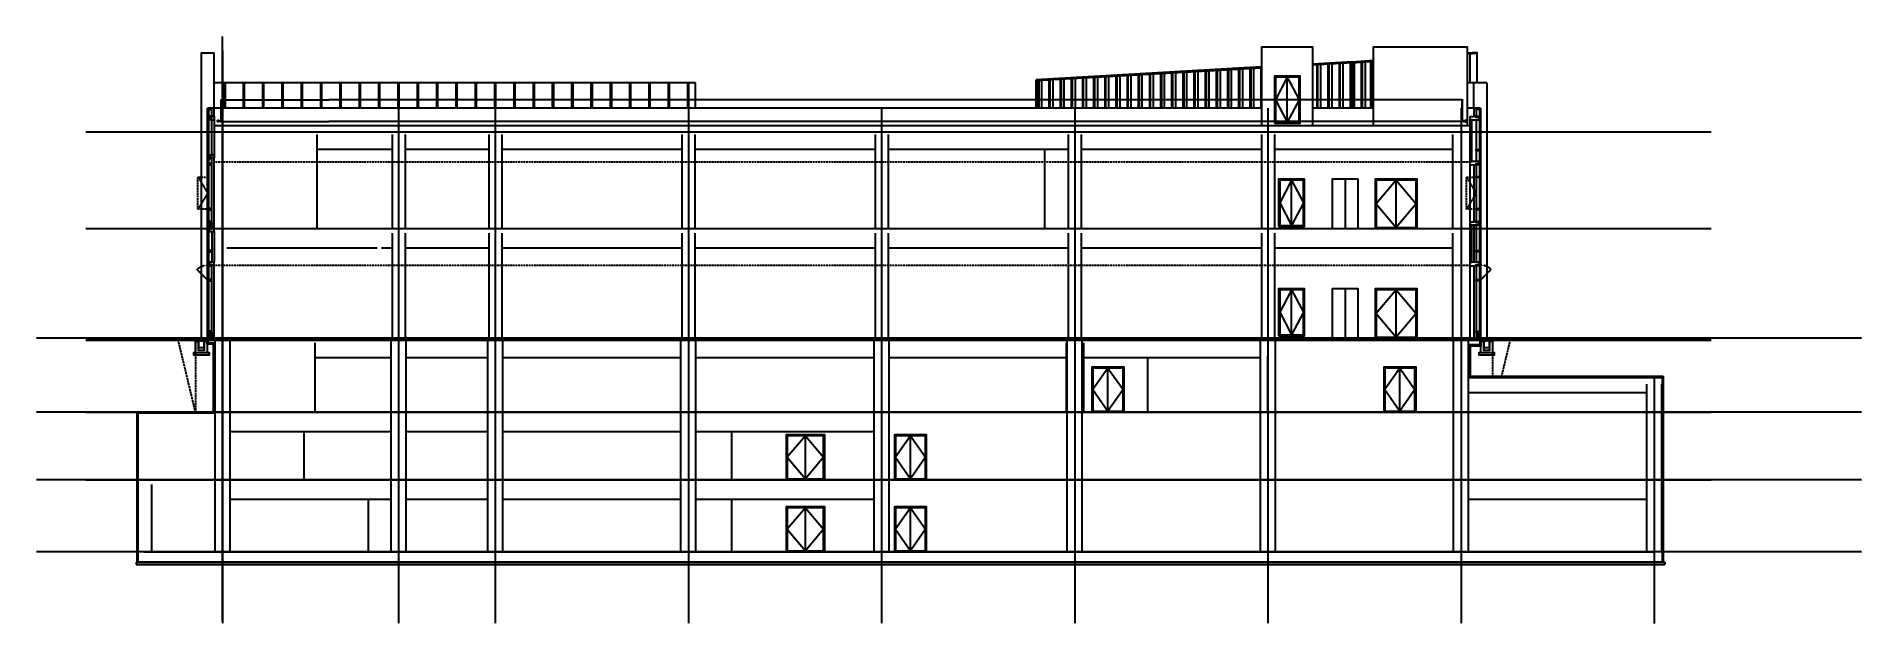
# Model space of a CAD drawing. Extents: x -46296 to 410892, y -132363 to 283170.
# Drawn here: x 9102 to 94130, y 230012 to 257342 of the extents above; entities that cross this region are included whole.
import ezdxf
from ezdxf.xclip import XClip

# ---------------------------------------------------------------- set-up
doc = ezdxf.new("R2010")
doc.units = 0
doc.header["$LTSCALE"] = 5
doc.header["$XCLIPFRAME"] = 2
for name, pattern in [('DASH', [0.35, 0.25, -0.1]), ('DOTE', [2.42, 2, -0.2, 0.02, -0.2]), ('X-104 B0平面$0$$0$DASH', [0.35, 0.25, -0.1]), ('X-104 B0平面$0$ACAD_ISO04W100', [30, 24, -3, 0, -3]), ('X-104 B0平面$0$DASH', [0.35, 0.25, -0.1]), ('X-104 B0平面$0$DOTE', [2.42, 2, -0.2, 0.02, -0.2]), ('X-104 B0平面$0$梯段6、7$0$DASH', [0.35, 0.25, -0.1])]:
    doc.linetypes.add(name, pattern=pattern)
doc.layers.get('0').update_dxf_attribs({"linetype": 'CONTINUOUS'})
doc.layers.get('Defpoints').update_dxf_attribs({"linetype": 'CONTINUOUS'})
for name, color, linetype in [('01-标注_轴线坐标', 132, 'CONTINUOUS'), ('05-填充_天正', 26, 'CONTINUOUS'), ('104-13 B0核心筒$0$A-E_电梯', 171, 'CONTINUOUS'), ('104-13 B0核心筒$0$A-TECH_结构', 21, 'CONTINUOUS'), ('104-13 B0核心筒$0$A_STR-砼柱', 51, 'CONTINUOUS'), ('104-13 B0核心筒$0$DIM_SYMB', 3, 'CONTINUOUS'), ('A-C_玻璃幕墙', 140, 'CONTINUOUS'), ('A-C_门', 150, 'CONTINUOUS'), ('A-D_龙骨', 152, 'CONTINUOUS'), ('A-E_栏杆', 232, 'CONTINUOUS'), ('A-SUR_保温', 222, 'CONTINUOUS'), ('A-SUR_吊顶', 40, 'CONTINUOUS'), ('A-SUR_看线', 231, 'CONTINUOUS'), ('A-SUR_面层', 191, 'CONTINUOUS'), ('A-TECH_结构', 21, 'CONTINUOUS'), ('A_STR-砌块墙', 121, 'CONTINUOUS'), ('E-立面', 255, 'CONTINUOUS'), ('X-104 B0平面$0$$0$A_STR-钢结构', 20, 'CONTINUOUS'), ('X-104 B0平面$0$$1$A-E_电梯', 171, 'CONTINUOUS'), ('X-104 B0平面$0$$1$A-TECH_结构', 21, 'CONTINUOUS'), ('X-104 B0平面$0$01-标注_符号', 200, 'CONTINUOUS'), ('X-104 B0平面$0$02-TEXT_房间', 7, 'CONTINUOUS'), ('X-104 B0平面$0$05-填充_天正', 26, 'CONTINUOUS'), ('X-104 B0平面$0$A-E_楼梯', 171, 'CONTINUOUS'), ('X-104 B0平面$0$A-O_分水线', 127, 'CONTINUOUS'), ('X-104 B0平面$0$A-SUR_看线', 231, 'CONTINUOUS'), ('X-104 B0平面$0$A-TECH_水', 3, 'CONTINUOUS'), ('X-104 B0平面$0$A-TECH_结构', 21, 'CONTINUOUS'), ('X-104 B0平面$0$A_AXIS-轴线', 36, 'X-104 B0平面$0$DOTE'), ('X-104 B0平面$0$A_STR-砼墙', 51, 'CONTINUOUS'), ('X-104 B0平面$0$M-建筑 地下室轮廓', 3, 'X-104 B0平面$0$DASH'), ('X-104 B0平面$0$M-用地 红线', 20, 'X-104 B0平面$0$ACAD_ISO04W100'), ('X-104 B0平面$0$看线', 241, 'CONTINUOUS'), ('X-104 B0平面$0$集水坑&', 6, 'CONTINUOUS'), ('构造物', 145, 'CONTINUOUS')]:
    doc.layers.add(name, color=color, linetype=linetype)
for name, color, linetype, plot in [('04-不打印_辅助线', 165, 'CONTINUOUS', False), ('104-13 B0核心筒$0$04-不打印_辅助线', 165, 'CONTINUOUS', False), ('DIM_MODI', 6, 'CONTINUOUS', False), ('X-104 B0平面$0$04-不打印_面积', 5, 'CONTINUOUS', False)]:
    doc.layers.add(name, color=color, linetype=linetype, plot=plot)
doc.styles.add('X-104 B0平面$0$_TCH_SPACE', font='ros.shx', dxfattribs={"width": 0.75, "height": 5, "bigfont": 'jd.shx'})
doc.styles.add('X-104 B0平面$0$Arial', font='arial.ttf', dxfattribs={"width": 0.75, "height": 2.5})
pattern_1 = [(45, (4697.017, 670), (-17.96051, 17.96051), []), (45, (4714.977, 670), (-17.96051, 17.96051), [12.7, -6.35])]
pattern_2 = [(45, (0, 0), (-392.8862, 392.8862), []), (135, (0, 0), (-392.8862, -392.8862), [])]
pattern_3 = [(37.5, (0, 0), (-62.9934, 1926.824), [0, -1520, 0, -1700, 0, -1625]), (7.5, (0, 0), (1769.777, 2822.146), [0, -820, 0, -1370, 0, -525]), (327.5, (-1230, 0), (3114.142, 5.659), [0, -500, 0, -1800, 0, -2350]), (317.5, (-1230, 0), (3006.127, 877.676), [0, -250, 0, -1180, 0, -1350])]

# ---------------------------------------------------------------- blocks, each defined once
blk = doc.blocks.new('幕墙龙骨')
blk.add_lwpolyline([(-200, 30), (-200, -30), (0, -30), (0, 30)], close=True)
blk = doc.blocks.new('A$C5F367780')
for points in [[(0, 0), (1200, 0), (1200, 2200), (0, 2200)], [(50, 50), (1150, 50), (1150, 2150), (50, 2150)]]:
    blk.add_lwpolyline(points, close=True)
for points in [[(600, 2150), (50, 1100), (600, 50)], [(600, 50), (600, 2150)], [(600, 2150), (1150, 1100), (600, 50)]]:
    blk.add_lwpolyline(points)
blk = doc.blocks.new('dartt')
at = {"transparency": 33554641}
h = blk.add_hatch(dxfattribs=at)
h.set_pattern_fill('ANSI32', color=26)
h.set_pattern_definition([(45, (1294.211, 122.3605), (-3.367596, 3.367596), []), (45, (1296.4563, 122.3605), (-3.367596, 3.367596), [])])
edge = h.paths.add_edge_path()
edge.add_arc((0, 21), 4, 0, 90)
edge.add_line((0, 25), (0, 0))
edge.add_line((0, 0), (25, 0))
edge.add_arc((21, 0), 4, 0, 90)
edge.add_line((21, 4), (4, 4))
edge.add_line((4, 4), (4, 21))
blk.add_lwpolyline([(0, 25), (0, 0), (25, 0)])
blk.add_lwpolyline([(0, 25), (0, 25, -0.414214), (4, 21), (4, 4), (21, 4, -0.414214), (25, 0), (25, 0)], format="xyb")
blk = doc.blocks.new('drsrtg')
at = {"layer": '05-填充_天正'}
h = blk.add_hatch(dxfattribs=at)
h.set_pattern_fill('ANSI33', color=256, scale=8)
h.set_pattern_definition([(45, (4711.517, 670), (-17.96051, 17.96051), []), (45, (4729.477, 670), (-17.96051, 17.96051), [12.7, -6.35])])
h.paths.add_polyline_path([(-608, 580), (-608, 550), (-513, 550), (-513, 580)])
h = blk.add_hatch(dxfattribs=at)
h.set_pattern_fill('ANSI33', color=256, scale=8)
h.set_pattern_definition(pattern_1)
h.paths.add_polyline_path([(-448, 550), (-448, 580), (-498, 580), (-498, 550)])
h = blk.add_hatch(dxfattribs=at)
h.set_pattern_fill('ANSI33', color=256, scale=8)
h.set_pattern_definition(pattern_1)
h.paths.add_polyline_path([(-383, 550), (-383, 580), (-433, 580), (-433, 550)])
h = blk.add_hatch(dxfattribs=at)
h.set_pattern_fill('ANSI33', color=256, scale=8)
h.set_pattern_definition(pattern_1)
h.paths.add_polyline_path([(-318, 550), (-318, 580), (-368, 580), (-368, 550)])
h = blk.add_hatch(dxfattribs=at)
h.set_pattern_fill('ANSI33', color=256, scale=8)
h.set_pattern_definition(pattern_1)
h.paths.add_polyline_path([(-253, 550), (-253, 580), (-303, 580), (-303, 550)])
h = blk.add_hatch(dxfattribs=at)
h.set_pattern_fill('ANSI33', color=256, scale=8)
h.set_pattern_definition([(45, (4721.517, 670), (-17.96051, 17.96051), []), (45, (4739.477, 670), (-17.96051, 17.96051), [12.7, -6.35])])
h.paths.add_polyline_path([(-108, 550), (-108, 580), (-238, 580), (-238, 550)])
blk.add_lwpolyline([(-500, 550), (-500, 240), (-240, 240), (-240, 550)], dxfattribs=at)
at = {"layer": 'A-SUR_面层'}
for p, q in [((-108, 580), (-608, 580)), ((-608, 550), (-608, 580)), ((-108, 550), (-608, 550)), ((-513, 550), (-513, 580)), ((-498, 550), (-498, 580)), ((-448, 550), (-448, 580)), ((-433, 550), (-433, 580)), ((-383, 550), (-383, 580)), ((-368, 550), (-368, 580)), ((-318, 550), (-318, 580)), ((-303, 550), (-303, 580)), ((-253, 550), (-253, 580)), ((-238, 550), (-238, 580)), ((-108, 550), (-108, 580))]:
    blk.add_line(p, q, dxfattribs=at)
at = {"layer": 'A_STR-砌块墙'}
for points in [[(-100, 0), (-740, 0), (-740, -100), (0, -100), (0, 0), (-520, 0)], [(-640, 540), (-520, 540), (-520, 120), (-220, 120), (-220, 540), (-100, 540), (-100, 0), (-640, 0), (-640, 540)]]:
    blk.add_lwpolyline(points, dxfattribs=at)
at = {"layer": '构造物', "linetype": 'DASH', "ltscale": 0.2}
blk.add_blockref('dartt', (-620, 540), dxfattribs=at)
at = {"layer": '构造物', "linetype": 'DASH', "ltscale": 0.2, "xscale": -1}
blk.add_blockref('dartt', (-100, 540), dxfattribs=at)
blk = doc.blocks.new('yk01')
at = {"const_width": 20}
blk.add_lwpolyline([(-150, 0), (-200, 0)], dxfattribs=at)
blk.add_lwpolyline([(-150, 30), (-150, -30), (0, -30), (0, 30)], close=True)
blk = doc.blocks.new('A$C64AB60F3')
at = {"layer": 'A-D_龙骨', "linetype": 'DASH'}
blk.add_lwpolyline([(0, 0), (495, 495)], dxfattribs=at)
blk.add_arc((0, 0), 700, 45, 90, dxfattribs=at)
blk = doc.blocks.new('dsfs1')
at = {"layer": 'A-E_栏杆'}
for p, q in [((144, 1145), (5150, 1145)), ((37, 165), (7, 165)), ((99, 135), (5150, 135))]:
    blk.add_line(p, q, dxfattribs=at)
for points in [[(7, 165), (99, 165, 0.414214), (129, 195), (129, 1130)], [(159, 1130), (159, 195, -0.414214), (99, 135), (7, 135)], [(-22, 169, 0.038299), (-38, 166), (-38, 158), (-47, 158), (-47, 171, -0.414214), (-40, 178), (-7, 178, -0.414214), (0, 171)], [(0, 129, -0.414214), (-7, 122), (-40, 122, -0.414214), (-47, 129), (-47, 142), (-38, 142), (-38, 134, 0.038299), (-22, 131, 0.038299)], [(-22, 131, 0.022818), (-9, 133), (-9, 167, 0.022818), (-22, 169)]]:
    blk.add_lwpolyline(points, format="xyb", dxfattribs=at)
blk.add_lwpolyline([(7, 116), (0, 116), (0, 184), (7, 184)], close=True, dxfattribs=at)
blk.add_circle((144, 1130), 14.8, dxfattribs=at)
blk = doc.blocks.new('*U163')
blk.add_lwpolyline([(0, 100), (240, 100), (240, 0), (0, 0)], close=True)
blk = doc.blocks.new('104-13 B0核心筒$0$700x700方柱')
at = {"layer": '104-13 B0核心筒$0$04-不打印_辅助线'}
for p, q in [((-400, -400), (400, 400)), ((-400, 400), (400, -400))]:
    blk.add_line(p, q, dxfattribs=at)
blk = doc.blocks.new('104-13 B0核心筒$0$2400x2100')
for p, q in [((650, 1910), (650, 1760)), ((1750, 1910), (650, 1910)), ((650, 1760), (1750, 1760)), ((1750, 1760), (1750, 1910)), ((400, 200), (2000, 1600)), ((400, 1600), (2000, 200))]:
    blk.add_line(p, q)
at = {"color": 0}
for p, q in [((600, 58), (600, 34)), ((1160, 58), (600, 58)), ((1160, 34), (600, 34)), ((1160, 58), (1160, 34)), ((1800, 58), (1240, 58)), ((1240, 58), (1240, 34)), ((1800, 34), (1240, 34)), ((1800, 58), (1800, 34))]:
    blk.add_line(p, q, dxfattribs=at)
blk.add_lwpolyline([(400, 1600), (400, 200), (2000, 200), (2000, 1600), (400, 1600)], close=True)
at = {"layer": '104-13 B0核心筒$0$04-不打印_辅助线'}
blk.add_lwpolyline([(0, 0), (0, 2100), (2400, 2100), (2400, 0), (0, 0)], close=True, dxfattribs=at)
blk = doc.blocks.new('104 轴线$0$A$C769971AC')
for points in [[(-8100, 0), (-5500, 0), (-5500, -2600), (-8100, -2600)], [(0, 0), (8750, 0), (8750, -4200), (0, -4200)], [(-79600, -4400), (-75400, -4400), (-75400, -13200), (-79600, -13200)], [(-69200, -4800), (-66450, -4800), (-66450, -7400), (-69200, -7400)], [(8750, -5000), (0, -5000), (0, -9200), (8750, -9200)], [(-20900, -11300), (-18100, -11300), (-18100, -13400), (-20900, -13400)], [(-17900, -11300), (-15100, -11300), (-15100, -13400), (-17900, -13400)]]:
    blk.add_lwpolyline(points, close=True)
blk = doc.blocks.new('104 轴线')
for p, q in [((-162502, 81623), (-103332, 195290)), ((854, 135981), (-109845, 193607)), ((-69898, 130873), (-37622, 192876)), ((-155052, 77745), (-95881, 191411)), ((13876, 160994), (-43691, 190962)), ((-62447, 126995), (-30171, 188997)), ((-147601, 73866), (-88430, 187532)), ((-25299, 139449), (-114000, 185624)), ((-47571, 137379), (-22720, 185118)), ((-267879, 136479), (-243063, 184152)), ((-140150, 69987), (-80979, 183654)), ((-113685, 111729), (-249575, 182469)), ((-206397, 125945), (-177039, 182341)), ((9443, 152479), (-48124, 182447)), ((-35448, 142477), (-15269, 181239)), ((-260428, 132601), (-235612, 180273)), ((-100664, 136743), (-183422, 179824)), ((-92783, 142787), (-73528, 179775)), ((-198946, 122066), (-169588, 178462)), ((-44634, 138691), (-118433, 177109)), ((-27997, 138598), (-7818, 177361)), ((-252978, 128722), (-228161, 176394)), ((-85332, 138908), (-66077, 175896)), ((-117841, 103746), (-253731, 174486)), ((-191495, 118187), (-162137, 174584)), ((5010, 143964), (-52557, 173931)), ((-16390, 142703), (-367, 173482)), ((-273455, 172905), (-228319, 101944)), ((-245448, 124995), (-220710, 172516)), ((-77881, 135029), (-58626, 172018)), ((-105097, 128228), (-187855, 171309)), ((-184044, 114309), (-154686, 170705)), ((-8939, 138824), (7084, 169603)), ((-296507, 152317), (-270772, 168686)), ((-279783, 168880), (-234647, 97919)), ((-238076, 120964), (-213259, 168637)), ((-56517, 134054), (-122866, 168593)), ((-176593, 110430), (-147235, 166826)), ((-122274, 95231), (-258164, 165971)), ((-2553, 135500), (13470, 166279)), ((-230625, 117086), (-205808, 164758)), ((-287377, 164050), (-242241, 93088)), ((-109530, 119712), (-192288, 162793)), ((-169142, 106551), (-139784, 162948)), ((-292106, 145398), (-266371, 161767)), ((-223174, 113207), (-198357, 160880)), ((-96508, 144726), (-127022, 160610)), ((-294971, 159219), (-249835, 88258)), ((-161691, 102673), (-132333, 159069)), ((-289691, 141601), (-263956, 157970)), ((-126707, 86715), (-262597, 157455)), ((-127630, 84941), (-263520, 155681)), ((-284860, 134007), (-259125, 150376)), ((-130863, 78732), (-266753, 149472)), ((-280030, 126413), (-254295, 142782)), ((-33600, 142600), (-33600, -14400)), ((-25200, 142600), (-25200, -14400)), ((-16800, 142600), (-16800, -14400)), ((-8400, 142600), (-8400, -14400)), ((0, 142600), (0, -14400)), ((8400, 142578), (8400, -14422)), ((-135018, 70749), (-270908, 141489)), ((-35206, 140600), (13400, 140600)), ((-275200, 118819), (-249465, 135189)), ((-50400, 134200), (-50400, -14400)), ((-42000, 134200), (-42000, -14400)), ((-52400, 132200), (13400, 132200)), ((-262856, 99412), (-214266, 130319)), ((-214380, 130100), (-223174, 113207)), ((-270370, 111225), (-244634, 127595)), ((-210654, 128161), (-219449, 111268)), ((-224464, 123832), (-215662, 109994)), ((-202671, 124005), (-211465, 107112)), ((-52400, 123800), (13400, 123800)), ((-265539, 103631), (-239804, 120001)), ((-260709, 96037), (-222317, 120457)), ((-230792, 119807), (-221990, 105969)), ((-194688, 119850), (-203482, 102956)), ((-186705, 115694), (-195499, 98801)), ((-52400, 115400), (13400, 115400)), ((-256737, 89793), (-218420, 114166)), ((-178722, 111538), (-187516, 94645)), ((-170739, 107382), (-179533, 90489)), ((-52400, 107000), (13400, 107000)), ((-209580, 103971), (-138782, -7334)), ((-162756, 103227), (-171550, 86333)), ((-214727, 100698), (-143645, -11054)), ((-158410, 100964), (-167204, 84071)), ((-217174, 99141), (-146376, -12164)), ((-52400, 98600), (13400, 98600)), ((-242004, 69611), (-199140, 96875)), ((-222323, 95870), (-151523, -15438)), ((-239072, 65001), (-196208, 92265)), ((-52400, 92400), (13400, 92400)), ((-229915, 91037), (-159117, -20268)), ((-234091, 88380), (-163293, -22925)), ((-237509, 86207), (-166711, -25099)), ((-234242, 57407), (-191378, 84671)), ((-139073, 84000), (-126000, 84000)), ((-139073, 84000), (-126000, 84000)), ((-52400, 84000), (13400, 84000)), ((-244006, 82074), (-173208, -29231)), ((-229411, 49813), (-186548, 77078)), ((-139073, 75600), (-126000, 75600)), ((-52400, 75600), (13400, 75600)), ((-224581, 42219), (-181717, 69484)), ((-139073, 67200), (-126000, 67200)), ((-136300, 67200), (-136300, -2001)), ((-126000, 67200), (-126000, -2001)), ((-117600, 67200), (-117600, -2001)), ((-109200, 67200), (-109200, -2001)), ((-100800, 67200), (-100800, -2001)), ((-92400, 67200), (-92400, -2001)), ((-84000, 67200), (-84000, -2001)), ((-75600, 67200), (-75600, -2001)), ((-67200, 67200), (-67200, -2001)), ((-58800, 67200), (-58800, -2001)), ((-52400, 67200), (13400, 67200)), ((-219751, 34625), (-176887, 61890)), ((-139073, 58800), (13400, 58800)), ((-214921, 27031), (-172057, 54296)), ((-139073, 50400), (13400, 50400)), ((-210090, 19437), (-167227, 46702)), ((-139073, 42000), (13400, 42000)), ((-205260, 11843), (-162396, 39108)), ((-139073, 33600), (13400, 33600)), ((-200430, 4249), (-157566, 31514)), ((-158511, 23683), (-148966, 26585)), ((-157699, 21012), (-159093, 25597)), ((-139073, 25200), (13400, 25200)), ((-195599, -3345), (-152736, 23920)), ((-162507, 19550), (-148156, 23913)), ((-145248, -6279), (-154653, 24656)), ((-205196, 22550), (-172533, -28802)), ((-155969, -1954), (-162507, 19550)), ((-190769, -10938), (-147905, 16326)), ((-139073, 16800), (13400, 16800)), ((-164865, 5538), (-144456, 11743)), ((-185939, -18532), (-143075, 8732)), ((-139073, 8400), (13400, 8400)), ((-79126, 6098), (-49948, -39738)), ((-158456, -48930), (-73109, 5398)), ((-183148, -22920), (-140284, 4344)), ((-153945, -56016), (-61764, 2663)), ((-65036, 3331), (-41175, -34153)), ((-163452, -4229), (-141618, 2409)), ((-181272, -25869), (-138409, 1395)), ((-86465, 1426), (-57287, -44410)), ((-105000, 0), (13400, 0)), ((-105000, 0), (13400, 0)), ((-179767, -28236), (-136903, -972)), ((-166188, -36782), (-111041, -1677)), ((-115209, -1092), (-78883, -58157)), ((-155969, -1954), (-148582, -13568)), ((-93298, -2923), (-64120, -48760)), ((-163452, -4229), (-154940, -17612)), ((-149616, -62863), (-57436, -4184)), ((-149595, -62849), (-57415, -4171)), ((-122042, -5442), (-85716, -62507)), ((-162322, -42856), (-107174, -7751)), ((-100975, -7810), (-71797, -53646)), ((-52368, -8400), (13400, -8400)), ((-128875, -9791), (-92549, -66856)), ((-145267, -69696), (-53086, -11017)), ((-145246, -69682), (-53065, -11004)), ((-135708, -14141), (-99382, -71206)), ((-140917, -76529), (-48736, -17850)), ((-140896, -76515), (-48715, -17837)), ((-142541, -18490), (-106215, -75556)), ((-149374, -22840), (-113048, -79905)), ((-150133, -23323), (-113808, -80389)), ((-136567, -83362), (-44387, -24683)), ((-136546, -83348), (-44366, -24670)), ((-156966, -27673), (-120641, -84738)), ((-134130, -87144), (-41949, -28466)), ((-163799, -32023), (-127474, -89088))]:
    blk.add_line(p, q)
for points in [[(-216209, 89629), (-245659, 78642)], [(-213168, 81478), (-242618, 70491)], [(-210236, 76869), (-239686, 65882)], [(-205387, 47258), (-203193, 48653), (-201798, 46460), (-201966, 46352), (-201778, 46057), (-203804, 44769), (-205387, 47258)], [(-158511, 23683), (-179356, 28320)], [(-166936, 25554), (-162507, 19550)], [(-184527, 3284), (-181414, -1610), (-179642, -483), (-182755, 4411), (-184527, 3284)], [(-168544, -1720), (-166351, -325), (-164955, -2519), (-167149, -3914), (-168544, -1720)]]:
    blk.add_lwpolyline(points)
at = {"layer": 'Defpoints'}
blk.add_lwpolyline([(13135, -2670), (19996, 9914), (18926, 200140), (-165691, 199501, 0.064843), (-234306, 190322, 0.064894), (-298282, 163874), (-300993, 152958), (-177498, -41043), (-162540, -55229), (-143745, -84755), (-123037, -89354), (13135, -2670)], format="xyb", close=True, dxfattribs=at)
at = {"rotation": 302.4591234524622}
blk.add_blockref('104 轴线$0$A$C769971AC', (-162003, -7159), dxfattribs=at)
blk = doc.blocks.new('104-13 B0核心筒')
at = {"layer": '104-13 B0核心筒$0$04-不打印_辅助线'}
for p, q in [((48300, 17600), (49100, 18400)), ((48300, 18400), (49100, 17600)), ((57300, 17600), (58100, 18400)), ((57300, 18400), (58100, 17600)), ((-500, 14500), (300, 15300)), ((-500, 15300), (300, 14500)), ((3900, 14500), (4700, 15300)), ((3900, 15300), (4700, 14500)), ((-400, 8600), (400, 9400)), ((-400, 9400), (400, 8600)), ((12300, 8600), (13100, 9400)), ((12300, 9400), (13100, 8600)), ((21300, 8600), (22100, 9400)), ((21300, 9400), (22100, 8600)), ((30300, 8600), (31100, 9400)), ((30300, 9400), (31100, 8600)), ((39300, 8600), (40100, 9400)), ((39300, 9400), (40100, 8600)), ((48400, 8600), (49200, 9400)), ((48400, 9400), (49200, 8600)), ((57300, 8600), (58100, 9400)), ((57300, 9400), (58100, 8600)), ((-400, -400), (400, 400)), ((-400, 400), (400, -400)), ((7800, -400), (8600, 400)), ((7800, 400), (8600, -400)), ((12300, -400), (13100, 400)), ((12300, 400), (13100, -400)), ((21300, -400), (22100, 400)), ((21300, 400), (22100, -400)), ((30300, -400), (31100, 400)), ((30300, 400), (31100, -400)), ((39300, -400), (40100, 400)), ((39300, 400), (40100, -400)), ((48300, -400), (49100, 400)), ((48300, 400), (49100, -400)), ((57300, -400), (58100, 400)), ((57300, 400), (58100, -400))]:
    blk.add_line(p, q, dxfattribs=at)
at = {"layer": '104-13 B0核心筒$0$A-E_电梯'}
for p, q in [((-3300, 15600), (-4500, 15600)), ((-3300, 15200), (-4500, 15200)), ((-3300, 14800), (-4500, 14800)), ((-2300, 15200), (-1100, 15200)), ((-2300, 14800), (-1100, 14800)), ((-3300, 14400), (-4500, 14400)), ((-3300, 14000), (-4500, 14000)), ((-2300, 14400), (-1100, 14400)), ((-2300, 14000), (-1100, 14000)), ((-3300, 13600), (-4500, 13600)), ((-3300, 13200), (-4500, 13200)), ((-3300, 12800), (-4500, 12800)), ((-2300, 13600), (-1100, 13600)), ((-2300, 13200), (-1100, 13200)), ((-2300, 12800), (-1100, 12800)), ((55650, 13480), (55650, 13200)), ((-3300, 12400), (-4500, 12400)), ((-3300, 12000), (-4500, 12000)), ((-2300, 12400), (-1100, 12400)), ((-2300, 12000), (-1100, 12000)), ((-3300, 11600), (-4500, 11600)), ((-3300, 11200), (-4500, 11200)), ((-2300, 11600), (-1100, 11600)), ((-2300, 11200), (-1100, 11200)), ((-3300, 10800), (-4500, 10800)), ((-3300, 10400), (-4500, 10400)), ((-2300, 10800), (-1100, 10800)), ((-2300, 10400), (-1100, 10400)), ((-3300, 10000), (-4500, 10000)), ((-3300, 9600), (-4500, 9600)), ((-2300, 10000), (-1100, 10000)), ((-2300, 9600), (-1100, 9600)), ((-3300, 9200), (-4500, 9200)), ((-2300, 9200), (-1100, 9200))]:
    blk.add_line(p, q, dxfattribs=at)
for points in [[(-4500, 15600), (-4900, 15600), (-4900, 8800), (-4500, 8800)], [(-2900, 15600), (-3300, 15600), (-3300, 8800), (-2900, 8800)], [(-2700, 8800), (-2900, 8800), (-2900, 15600), (-2700, 15600)], [(-2700, 15600), (-2300, 15600), (-2300, 9200), (-2700, 9200)], [(-1100, 15600), (-700, 15600), (-700, 9200), (-1100, 9200)], [(55750, 13200), (55650, 13200), (55650, 16000), (55750, 16000)]]:
    blk.add_lwpolyline(points, close=True, dxfattribs=at)
at = {"layer": '104-13 B0核心筒$0$A-TECH_结构'}
for points in [[(55950, 19200), (57700, 19200), (57700, 18400), (55950, 18400)], [(400, 14000), (3600, 14000), (3600, 14800), (400, 14800)], [(39300, 10100), (38600, 10100), (38600, 13400), (39300, 13400)]]:
    blk.add_lwpolyline(points, close=True, dxfattribs=at)
for points in [[(55950, 18400), (56079, 19003), (57692, 19200)], [(400, 14000), (561, 14608), (3600, 14800)], [(38600, 13400), (39126, 13079), (39300, 10100)]]:
    blk.add_lwpolyline(points, dxfattribs=at)
at = {"layer": '104-13 B0核心筒$0$DIM_SYMB'}
blk.add_lwpolyline([(57700, 10000), (56055, 9773), (55850, 9000)], dxfattribs=at)
at = {"layer": '104-13 B0核心筒$0$04-不打印_辅助线'}
ref = blk.add_blockref('104 轴线', (287656, 163437), dxfattribs=dict(at, rotation=57.54087654753761))
XClip(ref).set_block_clipping_path([(-308258.2439484803, 159880.9876684749), (-256882.7738956955, 79110.5487782021), (-223300.1845035219, 100471.3503204154), (-274675.6545563068, 181241.7892106881)])
at = {"layer": '104-13 B0核心筒$0$A-E_电梯'}
blk.add_blockref('104-13 B0核心筒$0$2400x2100', (51000, 9000), dxfattribs=at)
at = {"layer": '104-13 B0核心筒$0$A_STR-砼柱'}
blk.add_blockref('104-13 B0核心筒$0$700x700方柱', (8200, 9000), dxfattribs=at)
blk = doc.blocks.new('*U285')
at = {"color": 8, "ltscale": 0.02}
blk.add_line((-222, 115), (222, -115), dxfattribs=at)
blk = doc.blocks.new('*U286')
at = {"layer": 'X-104 B0平面$0$A-TECH_结构', "color": 0, "linetype": 'ByBlock', "lineweight": -2, "transparency": 16777216}
for p in [(2216, 4258), (2286, 4391), (1732, 3326), (1801, 3459), (1870, 3592), (1939, 3725), (2009, 3859), (2078, 3992), (2147, 4125), (1316, 2528), (1385, 2661), (1454, 2794), (1524, 2927), (1593, 3060), (1662, 3193), (831, 1597), (900, 1730), (970, 1863), (1039, 1996), (1108, 2129), (1177, 2262), (1247, 2395), (416, 798), (485, 931), (554, 1064), (623, 1197), (693, 1331), (762, 1464), (0, 0), (69, 133), (139, 266), (208, 399), (277, 532), (346, 665)]:
    blk.add_blockref('*U285', p, dxfattribs=at)
blk = doc.blocks.new('X-104 B0平面$0$$0$mjfykutduy')
at = {"layer": 'X-104 B0平面$0$$0$A_STR-钢结构'}
for points in [[(50, 50), (50, 2750), (2650, 2750), (2650, 50)], [(50, 2550), (250, 2550), (250, 2750), (50, 2750)], [(70, 2570), (230, 2570), (230, 2730), (70, 2730)], [(2450, 2550), (2650, 2550), (2650, 2750), (2450, 2750)], [(2470, 2570), (2630, 2570), (2630, 2730), (2470, 2730)], [(250, 250), (250, 2550), (2450, 2550), (2450, 250)], [(50, 50), (250, 50), (250, 250), (50, 250)], [(70, 70), (230, 70), (230, 230), (70, 230)], [(2450, 50), (2650, 50), (2650, 250), (2450, 250)], [(2470, 70), (2630, 70), (2630, 230), (2470, 230)]]:
    blk.add_lwpolyline(points, close=True, dxfattribs=at)
at = {"layer": 'X-104 B0平面$0$$1$A-E_电梯'}
for points in [[(550, 2275), (1850, 2275), (1850, 525), (550, 525)], [(1950, 2050), (2163, 2050), (2163, 750), (1950, 750)]]:
    blk.add_lwpolyline(points, close=True, dxfattribs=at)
for points in [[(550, 2275), (1850, 525)], [(550, 525), (1850, 2275)]]:
    blk.add_lwpolyline(points, dxfattribs=at)
at = {"layer": 'X-104 B0平面$0$$1$A-TECH_结构'}
blk.add_lwpolyline([(0, 0), (0, 2800), (2700, 2800), (2700, 0)], close=True, dxfattribs=at)
blk = doc.blocks.new('X-104 B0平面')
at = {"layer": 'X-104 B0平面$0$02-TEXT_房间'}
h = blk.add_hatch(dxfattribs=at)
h.set_pattern_fill('砂灰土', color=256, scale=500)
h.set_pattern_definition(pattern_3)
edge = h.paths.add_edge_path()
edge.add_line((124577, 175490), (122532, 176555))
edge.add_line((122532, 176555), (123789, 178967))
edge.add_arc((117531, 175722), 7050, 27.41088, 358.1187)
at = {"layer": 'X-104 B0平面$0$05-填充_天正'}
h = blk.add_hatch(dxfattribs=at)
h.set_pattern_fill('ANSI37', color=256, scale=350)
h.set_pattern_definition(pattern_2)
h.paths.add_polyline_path([(122555, 176599), (167970, 152958), (177367, 171008), (131952, 194650)])
h.paths.add_polyline_path([(201817, 200219), (247232, 176577), (237836, 158527), (192421, 182168)])
h.paths.add_polyline_path([(262286, 187737), (307701, 164096), (317098, 182146), (271683, 205788)])
edge = h.paths.add_edge_path()
edge.add_line((332152, 193306), (377567, 169665))
edge.add_line((377567, 169665), (386963, 187715))
edge.add_line((386963, 187715), (341548, 211357))
edge.add_line((341548, 211357), (332152, 193306))
h = blk.add_hatch(dxfattribs=at)
h.set_pattern_fill('ANSI37', color=256, scale=350)
h.set_pattern_definition(pattern_2)
h.paths.add_polyline_path([(347256, 145773), (347256, 119723), (364856, 119723), (364856, 136623), (390056, 136623), (390056, 154223), (363956, 154223), (363956, 145773)])
h = blk.add_hatch(dxfattribs=at)
h.set_pattern_fill('ANSI37', color=256, scale=350)
h.set_pattern_definition(pattern_2)
h.paths.add_polyline_path([(355556, 106023), (381756, 106023), (381756, 89323), (390156, 89323), (390156, 61473), (372356, 61473), (372356, 80123), (368806, 80123), (368806, 88323), (355556, 88323)])
h = blk.add_hatch(dxfattribs=at)
h.set_pattern_fill('ANSI37', color=256, scale=350)
h.set_pattern_definition(pattern_2)
h.paths.add_polyline_path([(143001, 93888), (170405, 50828), (170600, 50951), (175677, 44344), (176079, 43770), (185364, 29173), (185713, 28565), (189545, 21166), (189351, 21043), (201185, 2437), (201710, 2771), (215207, 2193), (215458, 1798), (236305, 15058), (236063, 15852), (231193, 31870), (230632, 31700), (230619, 31696), (222774, 29311), (219248, 40907), (224057, 42367), (223012, 45805), (222341, 45601), (202301, 50059), (168361, 103417), (167596, 103129), (143778, 94180)])
h = blk.add_hatch(dxfattribs=at)
h.set_pattern_fill('ANSI37', color=256, scale=350)
h.set_pattern_definition(pattern_2)
edge = h.paths.add_edge_path()
edge.add_line((305256, 72423), (305256, 46473))
edge.add_line((305256, 46473), (322856, 46473))
edge.add_line((322856, 46473), (322856, 54873))
edge.add_line((322856, 54873), (339656, 54873))
edge.add_line((339656, 54873), (339656, 80773))
edge.add_line((339656, 80773), (322056, 80773))
edge.add_line((322056, 80773), (322056, 72373))
edge.add_line((322056, 72373), (305256, 72373))
h = blk.add_hatch(dxfattribs=at)
h.set_pattern_fill('ANSI37', color=256, scale=350)
h.set_pattern_definition(pattern_2)
h.paths.add_polyline_path([(254906, 72373), (272456, 72373), (272456, 63973), (289206, 63973), (289206, 38073), (271656, 38073), (271656, 46473), (254906, 46473)])
h = blk.add_hatch(dxfattribs=at)
h.set_pattern_fill('ANSI37', color=256, scale=350)
h.set_pattern_definition(pattern_2)
h.paths.add_polyline_path([(338856, 30373), (338856, 12823), (366406, 12823), (366406, 19473), (383656, 19473), (383656, 49223), (368956, 49223), (368956, 47223), (363806, 47223), (363806, 30373)])
h = blk.add_hatch(dxfattribs=at)
h.set_pattern_fill('ANSI37', color=256, scale=350)
h.set_pattern_definition(pattern_2)
edge = h.paths.add_edge_path()
edge.add_line((293969, 8516), (308821, 17962))
edge.add_line((308821, 17962), (326646, -10047))
edge.add_line((326646, -10047), (311750, -19520))
edge.add_line((311750, -19520), (293940, 8498))
h = blk.add_hatch(dxfattribs=at)
h.set_pattern_fill('ANSI37', color=256, scale=350)
h.set_pattern_definition(pattern_2)
edge = h.paths.add_edge_path()
edge.add_line((275585, 6293), (275370, 6631))
edge.add_line((275370, 6631), (226105, -24730))
edge.add_line((226105, -24730), (248444, -59823))
edge.add_line((248444, -59823), (262785, -50694))
edge.add_line((262785, -50694), (249735, -30193))
edge.add_line((249735, -30193), (284659, -7961))
edge.add_line((284659, -7961), (275388, 6642))
at = {"layer": 'X-104 B0平面$0$A-E_楼梯'}
h = blk.add_hatch(dxfattribs=at)
h.set_pattern_fill('ANSI31', color=256, scale=100, angle=37.49864)
h.set_pattern_definition([(82.498642, (990361.54, -275187), (-157.39138, 20.724763), [])])
edge = h.paths.add_edge_path()
edge.add_arc((385244, 206736), 6000, -8.21022, -5.19885)
edge.add_line((391219, 206193), (398190, 205559))
edge.add_line((398190, 205559), (398110, 204879))
edge.add_line((398110, 204879), (391182, 205880))
edge = h.paths.add_edge_path()
edge.add_arc((385244, 206736), 5700, -7.06974, -5.19885)
edge.add_line((390920, 206220), (390916, 206220))
edge.add_line((390916, 206220), (390901, 206035))
at = {"layer": 'X-104 B0平面$0$A-TECH_水', "transparency": 33554641}
h = blk.add_hatch(dxfattribs=at)
h.set_pattern_fill('ANSI31', color=256, scale=50, angle=-12.54088)
h.set_pattern_definition([(32.45912, (146681.95, 261428.78), (-42.60038, 66.97461), [])])
h.paths.add_polyline_path([(96118, 182060), (93864, 185603), (93611, 185442), (95865, 181899)])
at = {"layer": 'X-104 B0平面$0$A-TECH_结构'}
h = blk.add_hatch(dxfattribs=at)
h.set_pattern_fill('ANSI31', color=256, scale=100, angle=77.36273)
h.set_pattern_definition([(122.362729, (1016600.91, 43003.98), (-134.092363, -84.975294), [])])
h.paths.add_polyline_path([(255732, 32298), (255465, 32721), (249510, 28947), (249777, 28524)])
h = blk.add_hatch(dxfattribs=at)
h.set_pattern_fill('ANSI31', color=256, scale=100, angle=77.47753)
h.set_pattern_definition([(122.477531, (1096618.83, 5816.8), (-133.92183, -85.2438), [])])
h.paths.add_polyline_path([(336069, -6226), (335800, -5804), (329557, -9777), (329826, -10199)])
at = {"layer": 'X-104 B0平面$0$看线'}
h = blk.add_hatch(dxfattribs=at)
h.set_pattern_fill('砂灰土', color=256, scale=500)
h.set_pattern_definition(pattern_3)
h.paths.add_polyline_path([(240808, 115942), (252356, 109931), (252356, 85723), (342456, 85723), (342456, 149323), (325468, 149323), (272530, 176880)])
h = blk.add_hatch(dxfattribs=at)
h.set_pattern_fill('ANSI31', color=256, scale=100)
h.set_pattern_definition([(45, (0, 0), (-112.2532, 112.2532), [])])
h.paths.add_polyline_path([(227628, 119535), (227317, 119696), (225424, 116059), (247356, 104642), (247356, 67327), (254906, 67327), (254906, 67627), (247656, 67627), (247656, 104824), (225873, 116164)])
for points in [[(-23685, 65983), (-21592, 62692), (-16108, 66180), (-18630, 70146), (-18714, 70092), (-24115, 66658), (-24115, 66658), (-23685, 65983)], [(-2923, 34272), (-346, 30222), (5813, 34140), (2588, 35855), (786, 36812), (-3000, 34404), (-2923, 34272)], [(2513, 25167), (4327, 26321), (5508, 24464), (3694, 23311), (2513, 25167)]]:
    blk.add_lwpolyline(points)
at = {"color": 8, "linetype": 'X-104 B0平面$0$梯段6、7$0$DASH'}
for centre, start, end in [((244934, 166489), 332.49996, 152.49996), ((176754, 164157), 332.49998, 152.49998), ((243830, 164369), 152.49996, 332.49996), ((175673, 162082), 152.49998, 332.49998)]:
    blk.add_arc(centre, 1650, start, end, dxfattribs=at)
at = {"layer": 'X-104 B0平面$0$01-标注_符号', "linetype": 'X-104 B0平面$0$DASH'}
for points in [[(96983, 176507), (98502, 177473), (122278, 140093)], [(123404, 134410), (124209, 133144), (122690, 132178), (118987, 138000), (118021, 139519), (119793, 140646), (96983, 176507)]]:
    blk.add_lwpolyline(points, dxfattribs=at)
at = {"layer": 'X-104 B0平面$0$04-不打印_面积', "color": 1}
for points in [[(119491, 126588), (136417, 137354), (137290, 143947), (121429, 152235), (117970, 150034), (104391, 171382), (104566, 180983), (101671, 185533), (87158, 176302), (99503, 156895), (100009, 157217)], [(119506, 126657), (136371, 137384), (137236, 143919), (121432, 152177), (117954, 149965), (104341, 171368), (104515, 180969), (101656, 185464), (87227, 176286), (99518, 156964), (100024, 157286)]]:
    blk.add_lwpolyline(points, close=True, dxfattribs=at)
at = {"layer": 'X-104 B0平面$0$A-E_楼梯'}
for p, q in [((319892, 186215), (320974, 183961)), ((321666, 185292), (319200, 184885)), ((322553, 184830), (323635, 182576)), ((324327, 183907), (321861, 183500)), ((180161, 175078), (181243, 172824)), ((181935, 174154), (179469, 173747)), ((182822, 173692), (183904, 171438)), ((184596, 172769), (182130, 172362)), ((222625, -14794), (222679, -14879))]:
    blk.add_line(p, q, dxfattribs=at)
for points in [[(319630, 186578), (322114, 185285), (321144, 183422), (318660, 184715), (319630, 186578)], [(319892, 186215), (321666, 185292), (320974, 183961), (319200, 184885), (319892, 186215)], [(319416, 184434), (319485, 184567), (320550, 184013), (320515, 183947), (320480, 183880), (319416, 184434)], [(322291, 185192), (324775, 183899), (323805, 182037), (321321, 183330), (322291, 185192)], [(322553, 184830), (324327, 183907), (323635, 182576), (321861, 183500), (322553, 184830)], [(322077, 183049), (322146, 183182), (323211, 182628), (323176, 182561), (323142, 182495), (322077, 183049)], [(179899, 175440), (182383, 174147), (181413, 172284), (178929, 173577), (179899, 175440)], [(180161, 175078), (181935, 174154), (181243, 172824), (179469, 173747), (180161, 175078)], [(182560, 174054), (185044, 172762), (184074, 170899), (181590, 172192), (182560, 174054)], [(182822, 173692), (184596, 172769), (183904, 171438), (182130, 172362), (182822, 173692)], [(179685, 173296), (179754, 173429), (180819, 172875), (180784, 172809), (180749, 172742), (179685, 173296)], [(182346, 171911), (182415, 172044), (183480, 171490), (183445, 171423), (183411, 171357), (182346, 171911)]]:
    blk.add_lwpolyline(points, dxfattribs=at)
at = {"layer": 'X-104 B0平面$0$A-E_楼梯', "linetype": 'X-104 B0平面$0$DASH'}
for centre, start, end in [((224407, -13719), 302.47918, 122.49866), ((222652, -14836), 122.45971, 302.47918)]:
    blk.add_arc(centre, 1300, start, end, dxfattribs=at)
at = {"layer": 'X-104 B0平面$0$A-O_分水线'}
for p, q in [((332152, 193306), (329402, 194737)), ((177367, 171008), (178660, 173492)), ((198239, 135792), (186895, 171770)), ((198239, 135792), (215993, 169897)), ((342456, 147814), (377567, 169665)), ((383953, 166340), (377567, 169665)), ((176503, 159452), (170339, 157508)), ((136942, 128147), (136942, 138280)), ((141050, 126138), (136157, 127589)), ((252356, 109931), (247656, 104824)), ((252356, 85723), (247656, 81023)), ((187747, 72940), (196185, 78307)), ((252456, 55223), (254906, 55223)), ((289206, 55223), (305256, 55223)), ((339656, 55223), (369356, 55223)), ((238657, 45234), (251655, 24723)), ((280106, 24723), (338856, 24723)), ((315300, 24723), (315300, 24492)), ((313383, 10794), (315322, 12029)), ((284446, -7626), (298501, 1321)), ((230199, -14774), (228910, -12750)), ((230199, -14774), (233528, -20004))]:
    blk.add_line(p, q, dxfattribs=at)
for points in [[(326797, 183128), (326797, 183128), (323927, 192233)], [(272530, 176880), (272530, 176880), (270447, 183489)], [(166728, 152195), (162475, 134172)], [(347256, 139354), (347066, 139164)], [(240808, 115942), (224916, 115084)], [(369357, 55223), (338856, 85723)], [(369357, 55223), (344507, 30373)], [(282077, 10900), (303784, 24723)]]:
    blk.add_lwpolyline(points, dxfattribs=at)
at = {"layer": 'X-104 B0平面$0$A-SUR_看线'}
for points in [[(126771, 133589), (126940, 133696), (126618, 134202), (126449, 134095), (126771, 133589), (126618, 134202), (126449, 134095), (126940, 133696)], [(128132, 133684), (128301, 133792), (128033, 134213), (127864, 134106), (128132, 133684), (128033, 134213), (127864, 134106), (128301, 133792)]]:
    blk.add_lwpolyline(points, dxfattribs=at)
at = {"layer": 'X-104 B0平面$0$A-TECH_水'}
for points in [[(96187, 182044), (93879, 185673), (93542, 185458), (95849, 181830)], [(96118, 182060), (93864, 185603), (93611, 185442), (95865, 181899)]]:
    blk.add_lwpolyline(points, close=True, dxfattribs=at)
at = {"layer": 'X-104 B0平面$0$A-TECH_结构'}
for p, q in [((371624, 216417), (376712, 210766)), ((372045, 216398), (376729, 211195)), ((390869, 205925), (398407, 204836)), ((391219, 206193), (398190, 205559)), ((368868, 200748), (375654, 204170)), ((116133, 182592), (115022, 188183)), ((110501, 174855), (104879, 173918)), ((104924, 173621), (110546, 174558)), ((124518, 158497), (122164, 153974)), ((124518, 158497), (129042, 156142)), ((124657, 158763), (127850, 157101)), ((127850, 157101), (125218, 152045)), ((122164, 153974), (126687, 151619)), ((122025, 153707), (125218, 152045)), ((244556, 57673), (244556, 39871)), ((244956, 57373), (244956, 39871)), ((252056, 57373), (244956, 57373)), ((252056, 57373), (252056, 39871)), ((252456, 57673), (252456, 44023)), ((252456, 44023), (252456, 39871)), ((252055, 39871), (244957, 39871)), ((247005, 32806), (253002, 36606)), ((255733, 32299), (253004, 36606)), ((255268, 33780), (253342, 36820)), ((248595, 29551), (255268, 33780)), ((248595, 29551), (246669, 32592)), ((249736, 28498), (247007, 32806)), ((249468, 28920), (255465, 32721)), ((249736, 28498), (255733, 32299)), ((326819, -5475), (333062, -1501)), ((328499, -8673), (335248, -4377)), ((334865, -4335), (336069, -6226)), ((335800, -5804), (329557, -9777)), ((336069, -6226), (329571, -10362)), ((328623, -8309), (329826, -10199))]:
    blk.add_line(p, q, dxfattribs=at)
at = {"layer": 'X-104 B0平面$0$A-TECH_结构', "color": 6, "linetype": 'X-104 B0平面$0$$0$DASH'}
for p, q in [((128599, 156373), (126244, 151849)), ((129042, 156142), (126687, 151619))]:
    blk.add_line(p, q, dxfattribs=at)
at = {"layer": 'X-104 B0平面$0$A-TECH_结构', "linetype": 'X-104 B0平面$0$DASH'}
for p, q in [((229058, 123581), (227506, 124389)), ((229058, 123581), (227280, 120167)), ((244957, 57673), (244957, 67327)), ((252056, 67327), (252056, 57673))]:
    blk.add_line(p, q, dxfattribs=at)
at = {"layer": 'X-104 B0平面$0$A-TECH_结构', "color": 8, "linetype": 'X-104 B0平面$0$DASH', "ltscale": 5}
for points in [[(341176, 211832), (387566, 187682), (377500, 168345), (339935, 187901), (338411, 184974), (340540, 183866), (335922, 174996), (318227, 184208), (317257, 182345), (317700, 182114), (307634, 162778), (261244, 186928), (271310, 206265), (308963, 186663), (309933, 188526), (307184, 189957), (311801, 198827), (330029, 189338), (331576, 192309), (331132, 192540), (341176, 211832)], [(341176, 211832), (387566, 187682), (377500, 168345), (339935, 187901), (338411, 184974), (340540, 183866), (335922, 174996), (318227, 184208), (317257, 182345), (317700, 182114), (307634, 162778), (261244, 186928), (271310, 206265), (308963, 186663), (309933, 188526), (307184, 189957), (311801, 198827), (330029, 189338), (331576, 192309), (331132, 192540), (341176, 211832)], [(353756, 107923), (383556, 107923), (383556, 96123), (384856, 96123), (384856, 91123), (391956, 91123), (391956, 61323), (370556, 61323), (370556, 79923), (368606, 79923), (368606, 81493), (367306, 81493), (367306, 86523), (353756, 86523), (353756, 107923)], [(305409, -12812), (311326, -22106), (327902, -11554), (307980, 19743), (291403, 9191), (301660, -6922), (300437, -7700), (304186, -13591), (305409, -12812)]]:
    blk.add_lwpolyline(points, dxfattribs=at)
at = {"layer": 'X-104 B0平面$0$A-TECH_结构'}
for points in [[(332152, 193306), (377567, 169665), (386963, 187715), (341548, 211357), (332152, 193306)], [(332152, 193306), (377567, 169665), (386963, 187715), (341548, 211357), (332152, 193306)], [(262286, 187737), (307701, 164096), (317098, 182146), (271683, 205788), (262286, 187737)], [(262286, 187737), (307701, 164096), (317098, 182146), (271683, 205788), (262286, 187737)], [(-2283, 176746), (3328, 180315), (699, 184450), (10782, 190863), (13465, 186644), (10934, 185034), (13564, 180900), (13269, 180712), (12963, 170852), (26538, 149509), (30246, 151868), (40753, 146284), (41040, 146463), (45868, 138869), (45748, 137966), (29114, 127385), (-2283, 176746)], [(193278, 179917), (192326, 180132), (190790, 178169)], [(-43273, 168241), (-33232, 174628), (-30548, 170409), (-33080, 168799), (-30450, 164664), (-30744, 164477), (-31051, 154616), (-17395, 133147), (-12839, 136045), (-11967, 134675), (-3264, 130047), (-2977, 130229), (2229, 122045), (-14899, 111150), (-46296, 160511), (-40643, 164106), (-43273, 168241)], [(245761, 171650), (247562, 173750), (250233, 173093)], [(245484, 171118), (248411, 169594), (247441, 167731), (244514, 169255), (245484, 171118)], [(244576, 169223), (245625, 170615), (248473, 169562)], [(175635, 167682), (177191, 169887), (180831, 168416)], [(347256, 145773), (347256, 119723), (364856, 119723), (364856, 136623), (390056, 136623), (390056, 154223), (363956, 154223), (363956, 145773), (347256, 145773)], [(355556, 106023), (381756, 106023), (381756, 89323), (390156, 89323), (390156, 61473), (372356, 61473), (372356, 80123), (368806, 80123), (368806, 88323), (355556, 88323), (355556, 106023)], [(143001, 93888), (170405, 50828), (170600, 50951), (175677, 44344), (176079, 43770), (185364, 29173), (185713, 28565), (189545, 21166), (189351, 21043), (201185, 2437), (201710, 2771), (215207, 2193), (215458, 1798), (236305, 15058), (236063, 15852), (236063, 15852), (231193, 31870), (230632, 31700), (230619, 31696), (222774, 29311), (219248, 40907), (224057, 42367), (223012, 45805), (222341, 45601), (202301, 50059), (168361, 103417), (167596, 103129), (167596, 103129), (143778, 94180), (143778, 94180), (143001, 93888)], [(16007, 91452), (26048, 97839), (28732, 93620), (26200, 92010), (28830, 87876), (28536, 87688), (28229, 77827), (41885, 56358), (46441, 59257), (47313, 57886), (56016, 53258), (56303, 53441), (61509, 45256), (44381, 34361), (12984, 83722), (18637, 87318), (16007, 91452)], [(305256, 72423), (305256, 46473), (322856, 46473), (322856, 54873), (339656, 54873), (339656, 80773), (322056, 80773), (322056, 72373), (305256, 72373)], [(-31743, 61691), (-26132, 65260), (-28762, 69394), (-18679, 75808), (-15995, 71589), (-18527, 69979), (-15897, 65844), (-16191, 65657), (-16498, 55796), (-2922, 34454), (786, 36812), (11293, 31228), (11580, 31408), (16408, 23814), (16288, 22910), (-346, 12330), (-31743, 61691)], [(254906, 72373), (272456, 72373), (272456, 63973), (289206, 63973), (289206, 38073), (271656, 38073), (271656, 46473), (254906, 46473), (254906, 72373)], [(248556, 57373), (247279, 40657)], [(248556, 57373), (249990, 41611)], [(338856, 30373), (338856, 12823), (366406, 12823), (366406, 19473), (383656, 19473), (383656, 49223), (368956, 49223), (368956, 47223), (363806, 47223), (363806, 30373), (338856, 30373)], [(293969, 8516), (308821, 17962), (326646, -10047), (311750, -19520), (293940, 8498)], [(335248, -4377), (322714, 15313), (315965, 11017), (328499, -8673)], [(334865, -4335), (322622, 14899), (316380, 10925), (328623, -8309)], [(334995, -4538), (319332, 12805), (328752, -8512)], [(275585, 6293), (275370, 6631), (226105, -24730), (248444, -59823), (262785, -50694), (249735, -30193), (284659, -7961), (275388, 6642)], [(225581, -11431), (227018, -11030), (228496, -12657)]]:
    blk.add_lwpolyline(points, dxfattribs=at)
at = {"layer": 'X-104 B0平面$0$A-TECH_结构', "color": 8, "linetype": 'X-104 B0平面$0$DASH', "ltscale": 5}
for points in [[(196192, 163858), (200809, 172728), (198681, 173836), (200204, 176763), (237769, 157208), (247835, 176545), (201445, 200695), (191379, 181358), (191822, 181127), (190298, 178200), (172070, 187689), (167453, 178819), (170203, 177387), (169233, 175524), (131579, 195126), (121513, 175789), (167904, 151639), (177970, 170976), (177526, 171207), (178496, 173070)], [(367106, 133123), (367106, 117573), (345006, 117573), (345006, 148073), (356106, 148073), (356106, 151023), (361806, 151023), (361806, 156173), (392006, 156173), (392006, 134673), (372156, 134673), (372156, 133123)], [(225001, 42290), (219302, 40557), (222444, 30224), (233281, 33519), (238640, 15891), (214991, 848), (199690, 1527), (140995, 93805), (168486, 104060), (201523, 52121), (223872, 46003)], [(325106, 51123), (325106, 44073), (302906, 44073), (302906, 74773), (315126, 74773), (315126, 76123), (319806, 76123), (319806, 83173), (342206, 83173), (342206, 52473), (329786, 52473), (329786, 51123)], [(264756, 44073), (264756, 42523), (269406, 42523), (269406, 35673), (291606, 35673), (291606, 66373), (279386, 66373), (279386, 67923), (274706, 67923), (274706, 74773), (252206, 74773), (252206, 44073)], [(361806, 34023), (361806, 49473), (383906, 49473), (383906, 18973), (372806, 18973), (372806, 16023), (367106, 16023), (367106, 10573), (336606, 10573), (336606, 32673), (357056, 32673), (357056, 34023)], [(225760, -24653), (275447, 6976), (285972, -9558), (251048, -31790), (263130, -50771), (248367, -60168)]]:
    blk.add_lwpolyline(points, close=True, dxfattribs=at)
at = {"layer": 'X-104 B0平面$0$A-TECH_结构'}
for points in [[(201817, 200219), (247232, 176577), (237836, 158527), (192421, 182168)], [(122555, 176599), (167970, 152958), (177367, 171008), (131952, 194650)], [(247306, 174616), (250233, 173093), (248549, 169860), (245622, 171384)], [(245484, 171118), (248411, 169594), (247441, 167731), (244514, 169255)], [(252456, 67327), (252456, 57673), (244557, 57673), (244557, 67327)], [(252900, -60957), (254335, -60044), (253583, -58863), (252149, -59776)], [(252900, -60957), (254335, -60044), (253355, -59208), (252149, -59776)]]:
    blk.add_lwpolyline(points, close=True, dxfattribs=at)
for points in [[(115022, 188183, 0.405345), (104932, 173574, -0.777608)], [(116133, 182592, 0.405047), (110553, 174521, -0.998968)], [(127712, 156835, -0.267377), (107765, 174095, 0.22436), (125385, 152353, -0.541533)], [(329573, -10360), (312583, 16331, 0.138214), (311288, 17488), (315300, 24492, -0.062166), (317909, 22862), (322714, 15313)]]:
    blk.add_lwpolyline(points, format="xyb", dxfattribs=at)
at = {"layer": 'X-104 B0平面$0$A-TECH_结构', "color": 6, "linetype": 'X-104 B0平面$0$$0$DASH'}
for points in [[(115081, 187889, 0.405345), (105228, 173623, 0.405345)], [(116075, 182887, 0.405047), (110257, 174472, 0.405047)]]:
    blk.add_lwpolyline(points, format="xyb", dxfattribs=at)
at = {"layer": 'X-104 B0平面$0$A-TECH_结构', "linetype": 'X-104 B0平面$0$DASH'}
for points in [[(192036, 180564), (193278, 179917), (192032, 177523), (190790, 178169), (192036, 180564)], [(176542, 167323), (177405, 168367), (180254, 167307)], [(225820, 121152), (227502, 123906), (229058, 123581)]]:
    blk.add_lwpolyline(points, dxfattribs=at)
blk.add_lwpolyline([(177327, 168831), (180254, 167307), (179469, 165799), (176542, 167323)], close=True, dxfattribs=at)
for points in [[(315150, 24231, -0.0617), (317682, 22660), (322461, 15152)], [(329813, -10180), (312836, 16492, 0.136782), (311438, 17749)]]:
    blk.add_lwpolyline(points, format="xyb", dxfattribs=at)
at = {"layer": 'X-104 B0平面$0$A-TECH_结构'}
for centre, radius, start, end in [((382994, 198339), 21993, 74.99896, 104.99896), ((380744, 206737), 13300, 104.99896, 133.29146), ((382994, 198339), 21693, 74.99896, 104.99896), ((385244, 206736), 13300, 351.78656, 74.99896), ((380744, 206737), 13000, 104.99896, 131.99896), ((385244, 206736), 13000, 351.78662, 74.99896), ((380743, 206736), 13300, 133.28798, 206.78942), ((382994, 198339), 14693, 74.99896, 104.99896), ((382994, 198339), 14393, 74.99896, 104.99896), ((380744, 206737), 5700, 104.99896, 135.01592), ((380744, 206737), 6000, 104.99896, 131.99896), ((385244, 206736), 5700, 351.79009, 74.99896), ((385244, 206736), 6000, 351.78978, 74.99896), ((380743, 206736), 5700, 135.01105, 206.75813), ((121942, 176440), 11850, 189.55249, 212.7365), ((121942, 176440), 11550, 188.08314, 212.7365), ((121942, 176440), 17250, 188.55529, 212.7365), ((121942, 176440), 16950, 189.55249, 212.7365), ((139509, 187389), 32249, 212.26345, 242.57124), ((139509, 187389), 32549, 212.26345, 242.57124), ((139509, 187389), 37949, 212.26345, 242.57124), ((139509, 187389), 37649, 212.26345, 242.57124), ((262352, 43662), 12531, 189.42132, 233.68365), ((269536, 38466), 22365, 174.37633, 202.89419), ((258156, 39871), 13600, 180, 212.36273), ((258156, 39871), 13200, 180, 212.36273), ((258156, 39871), 6100, 180, 212.36273), ((258156, 39871), 5700, 180, 212.36273)]:
    blk.add_arc(centre, radius, start, end, dxfattribs=at)
at = {"layer": 'X-104 B0平面$0$A-TECH_结构', "linetype": 'X-104 B0平面$0$DASH'}
for radius, start, end in [(13000, 133.28798, 206.78942), (6000, 135.01105, 206.75813)]:
    blk.add_arc((380743, 206736), radius, start, end, dxfattribs=at)
at = {"layer": 'X-104 B0平面$0$A_AXIS-轴线'}
for p, q in [((47108, 133379), (10774, 190503)), ((-5578, 174176), (19228, 189954)), ((39514, 128549), (3180, 185673)), ((31920, 123719), (-4414, 180842)), ((103664, 170919), (103968, 180712)), ((103379, 170738), (107524, 173374)), ((130294, 145192), (125463, 152786)), ((131756, 146122), (122620, 150977)), ((25390, 125490), (50195, 141268)), ((136263, 138860), (135930, 136331))]:
    blk.add_line(p, q, dxfattribs=at)
at = {"layer": 'X-104 B0平面$0$A_STR-砼墙'}
for p, q in [((332152, 193306), (329402, 194737)), ((192421, 182168), (189671, 183600)), ((223023, 111447), (227317, 119696)), ((227317, 119696), (225424, 116059)), ((227628, 119535), (225873, 116164)), ((247356, 104642), (225424, 116059)), ((247656, 104824), (225563, 116325)), ((244357, 103103), (224154, 113620)), ((247656, 104824), (247656, 67327)), ((244357, 77021), (244357, 103103)), ((247656, 67627), (254906, 67627))]:
    blk.add_line(p, q, dxfattribs=at)
for points in [[(385569, 154223), (395385, 192688), (378119, 201676, -0.523815), (376929, 210972), (371844, 216620, 0.451739), (372060, 196662), (371574, 195727), (338798, 212788), (327209, 190524), (321975, 193248), (316388, 182516), (304280, 188819), (304280, 188819), (268933, 207219), (264154, 198039), (262114, 199101), (260313, 195641), (262353, 194579), (251756, 174222), (199067, 201650), (187478, 179386), (172177, 187351), (166590, 176619), (129202, 196081), (124261, 186590), (123240, 187122, 0.468265), (105289, 179286), (101633, 185034), (104164, 186644), (101481, 190863), (89841, 183459), (87650, 174225), (122929, 118760), (136345, 127294), (140666, 120501), (146994, 124527), (162301, 134263), (210374, 109238), (210935, 108946), (214034, 107332), (222488, 111725), (222488, 111725), (222488, 111725), (242156, 101487), (242156, 77021), (244557, 77021), (244556, 45823), (239582, 45823), (236558, 43900), (233124, 49300), (231309, 48146), (225480, 57311), (205528, 63618), (173950, 113264), (173365, 114184), (171359, 117337), (140423, 105175), (140533, 104896), (134643, 102581), (201503, -2535), (206873, -3663), (250371, 24005), (250371, 24005), (251502, 24723), (280106, 24723), (280106, 13995), (282077, 10900), (226105, -24730), (230884, -32238), (228944, -33473), (231038, -36763), (232978, -35528), (248444, -59823), (250891, -58265), (252824, -61302), (254680, -60121), (252747, -57084), (262194, -51070), (264611, -54866), (337834, -8255), (324417, 12823), (366406, 12823), (366406, 19473), (383656, 19473), (383656, 49223), (369356, 49223), (369356, 61473), (390156, 61473), (390156, 89323), (381756, 89323), (381756, 108423), (359956, 108423), (359956, 118073), (364856, 118073), (364856, 136623), (373256, 136623), (373256, 136623), (390056, 136623), (390056, 154223), (381656, 154223), (381656, 161928), (393188, 184080)], [(124577, 175490), (122532, 176555), (123789, 178967, 7.781389), (124577, 175490, -2.993322)]]:
    blk.add_lwpolyline(points, format="xyb", dxfattribs=at)
blk.add_lwpolyline([(240808, 115942), (252356, 109931), (252356, 109931), (252356, 85723), (342456, 85723), (342456, 149323), (325468, 149323), (272530, 176880)], close=True, dxfattribs=at)
for points in [[(214034, 107332), (210429, 109209), (162301, 134263), (140666, 120501), (136131, 127631), (139884, 130020), (137578, 133648), (146732, 139471), (146731, 139473), (166728, 152195), (225664, 121503)], [(140344, 121008), (133509, 116660), (138948, 108110), (140254, 104786)], [(140533, 104897), (139218, 108243), (133923, 116568), (140505, 120754)], [(179597, 31905), (187318, 36816), (192550, 28589), (193690, 29313), (196561, 24799), (196561, 24799), (199781, 19737), (207670, 24755), (204450, 29817), (208711, 32528), (206269, 36367), (229431, 51099), (225480, 57311), (205528, 63618), (171359, 117337), (140423, 105175), (140533, 104896), (134643, 102581), (179544, 31989)], [(247356, 104642), (247356, 67327), (254906, 67327)]]:
    blk.add_lwpolyline(points, dxfattribs=at)
at = {"layer": 'X-104 B0平面$0$A_STR-砼墙', "color": 4}
for points in [[(253828, -60366), (253694, -60155), (253272, -60424), (253407, -60634)], [(253812, -60377), (253688, -60183), (253300, -60430), (253423, -60624)]]:
    blk.add_lwpolyline(points, dxfattribs=at)
at = {"layer": 'X-104 B0平面$0$M-建筑 地下室轮廓', "color": 4, "linetype": 'ByBlock', "ltscale": 0.5}
blk.add_line((119813, 127385), (118126, 126312), dxfattribs=at)
at = {"layer": 'X-104 B0平面$0$M-建筑 地下室轮廓', "color": 2, "linetype": 'ByBlock', "ltscale": 0.5}
blk.add_lwpolyline([(226105, -24730), (219768, -14775), (227192, -10050), (234109, -5646), (240446, -15601)], dxfattribs=at)
at = {"layer": 'X-104 B0平面$0$M-用地 红线', "ltscale": 0.05}
blk.add_lwpolyline([(401252, 31537), (406201, 40615), (406004, 75614), (410892, 95642), (410198, 218797), (390086, 238728), (215507, 238124, 0.037486), (172964, 234781, 0.037485), (131398, 225125), (114193, 213768), (100383, 207916), (86907, 201333), (82974, 185497, -0.064894), (146950, 211945, -0.064843), (215565, 221124), (400182, 221763), (401252, 31537)], format="xyb", close=True, dxfattribs=at)
at = {"layer": 'X-104 B0平面$0$看线'}
for p, q in [((95861, 181718), (94258, 180699)), ((-45205, 174402), (-3882, 99680)), ((23618, 76559), (33489, 61403)), ((299605, -121976), (299605, -87239)), ((311605, -113396), (311605, -87239)), ((328805, -113396), (328805, -87239)), ((281880, -113396), (281880, -98065)), ((316605, -113396), (316605, -98065)), ((318605, -113396), (318605, -98065)), ((298305, -113396), (298305, -106154)), ((300330, -113396), (300330, -106154)), ((305755, -113396), (305755, -106154)), ((311305, -113396), (311305, -106154)), ((328805, -113396), (281880, -113161)), ((341066, -113396), (298666, -113396)), ((310855, -131313), (310855, -124071)), ((309355, -132363), (309355, -124391)), ((328805, -132363), (328805, -124391)), ((328805, -131313), (298305, -131161)), ((341066, -131313), (298666, -131313))]:
    blk.add_line(p, q, dxfattribs=at)
for points in [[(198211, 198748), (199275, 200254), (200129, 200117)], [(127964, 192836), (128613, 193544), (129698, 193287)], [(100908, 183566), (101077, 183673), (101560, 182914), (101391, 182806), (100908, 183566), (101560, 182914), (101391, 182806), (101077, 183673)], [(324027, 181921), (325079, 183235), (326460, 183022)], [(101767, 182216), (101935, 182323), (102418, 181564), (102250, 181456), (101767, 182216), (102418, 181564), (102250, 181456), (101935, 182323)], [(99292, 178094), (99185, 178263), (99944, 178746), (100052, 178577), (99292, 178094), (99944, 178746), (100052, 178577), (99185, 178263)], [(184249, 170694), (185302, 172008), (186683, 171795)], [(120873, 150222), (120980, 150053), (121908, 150643), (121801, 150812), (120873, 150222), (121908, 150643), (121801, 150812), (120980, 150053)], [(119309, 145879), (119478, 145986), (118887, 146914), (118719, 146807), (119309, 145879), (118887, 146914), (118719, 146807), (119478, 145986)], [(120762, 145766), (120654, 145935), (120038, 145543), (120146, 145374), (120762, 145766), (120038, 145543), (120146, 145374), (120654, 145935)], [(227628, 119535), (227317, 119696), (225424, 116059), (247356, 104642), (247356, 67327), (254906, 67327), (254906, 67627), (247656, 67627), (247656, 104824), (225873, 116164), (227628, 119535)]]:
    blk.add_lwpolyline(points, dxfattribs=at)
at = {"layer": 'X-104 B0平面$0$集水坑&', "linetype": 'X-104 B0平面$0$DASH'}
for p, q in [((93633, 179353), (93325, 177972)), ((93633, 179353), (95013, 179046)), ((109915, 144438), (110222, 145818)), ((131918, 144684), (130538, 144991)), ((131918, 144684), (131611, 143303)), ((109915, 144438), (111296, 144130))]:
    blk.add_line(p, q, dxfattribs=at)
for points in [[(94369, 180058), (95013, 179046), (93325, 177972), (92681, 178985)], [(108957, 145013), (110222, 145818), (111296, 144130), (110030, 143325)], [(131761, 145769), (130538, 144991), (131611, 143303), (132877, 144109)]]:
    blk.add_lwpolyline(points, dxfattribs=at)
at = {"layer": 'X-104 B0平面$0$集水坑&', "linetype": 'Continuous'}
for centre in [(93633, 179353), (131918, 144684), (109915, 144438)]:
    blk.add_circle(centre, 50, dxfattribs=at)
at = {"rotation": 302.4591234524621}
blk.add_blockref('104-13 B0核心筒', (88969, 176623), dxfattribs=at)
at = {"xscale": -1, "rotation": 32.45912345245763}
blk.add_blockref('X-104 B0平面$0$$0$mjfykutduy', (142476, 123431), dxfattribs=at)
at = {"layer": 'X-104 B0平面$0$A-TECH_结构', "color": 6, "linetype": 'X-104 B0平面$0$$0$DASH', "rotation": 359.9992886378677}
blk.add_blockref('*U286', (126466, 151734), dxfattribs=at)
at = {"layer": 'X-104 B0平面$0$A_AXIS-轴线'}
blk.add_blockref('104 轴线', (381256, 21623), dxfattribs=at)
at = {"style": 'X-104 B0平面$0$Arial', "width": 0.75}
for s, height, rotation, p in [('7-B#楼', 1600, 359.36082, (353927, 191425)), ('7-A#楼', 1600, 359.36082, (284818, 185462)), ('6-B#楼', 1600, 359.36082, (214571, 180504)), ('防火分区：856.93平方米', 4000, 301.94333, (2852, 174526)), ('6-A#楼', 1600, 359.36082, (145462, 174541)), ('防火分区：856.93平方米', 4000, 301.94333, (-42177, 160446)), ('8#楼', 1600, 359.36082, (357819, 138681)), ('实土', 2000, 0.57526, (289032, 123110)), ('9#楼', 1600, 359.36082, (374999, 83730)), ('64.54', 4000, 301.94333, (23247, 72780)), ('12#楼', 1600, 359.36082, (264728, 60611)), ('11#楼', 1600, 359.36082, (317511, 60611)), ('64.48', 4000, 301.94333, (-36917, 54677)), ('10#楼', 1600, 359.36082, (357819, 24854)), ('16#楼', 1600, 31.94333, (306662, -3164)), ('15#楼', 1600, 31.94333, (248342, -21162))]:
    blk.add_text(s, height=height, rotation=rotation, dxfattribs=at).set_placement(p)
at = {"layer": 'X-104 B0平面$0$02-TEXT_房间', "width": 0.75}
for s, height, rotation, style, p in [('实土', 450, 0.57526, 'X-104 B0平面$0$Arial', (115458, 175335)), ('进风竖井', 1041.9, 332.49999, 'X-104 B0平面$0$_TCH_SPACE', (226551, 122114))]:
    blk.add_text(s, height=height, rotation=rotation, dxfattribs=dict(at, style=style)).set_placement(p)

msp = doc.modelspace()

# ---------------------------------------------------------------- linework, layer by layer
at = {"layer": '01-标注_轴线坐标'}
msp.add_line((84475, 232199), (84475, 230123), dxfattribs=at)
at = {"layer": '04-不打印_辅助线'}
msp.add_line((17775, 230123), (17775, 257342), dxfattribs=at)
for points in [[(11402, 252900), (87119, 252900)], [(11402, 248400), (87119, 248400)], [(11402, 243300), (87119, 243300)], [(11402, 243200), (87119, 243200)], [(11402, 239850), (87119, 239850)], [(11402, 236700), (87119, 236700)]]:
    msp.add_lwpolyline(points, dxfattribs=at)
at = {"layer": 'A-C_玻璃幕墙'}
for p, q in [((17075, 243200), (17075, 254000)), ((17125, 243330), (17125, 254000)), ((17275, 253600), (17275, 254000)), ((17375, 253600), (17375, 254000)), ((17275, 248370), (17275, 251730)), ((17375, 248430), (17375, 251700)), ((17275, 243330), (17275, 246700)), ((17375, 243200), (17375, 246700))]:
    msp.add_line(p, q, dxfattribs=at)
for points in [[(17375, 254000), (17075, 254000)], [(76075, 254000), (76075, 253600)], [(76375, 254000), (76075, 254000)], [(76175, 253940), (76175, 253600)], [(76175, 253470), (76175, 251530)], [(76325, 253940), (76325, 243330)], [(76375, 254000), (76375, 243200)], [(76075, 251370), (76075, 248730)], [(76175, 251370), (76175, 248730)], [(76075, 248570), (76075, 246830)], [(76175, 248570), (76175, 246830)], [(76075, 246670), (76075, 243300)], [(76175, 246670), (76175, 243300)]]:
    msp.add_lwpolyline(points, dxfattribs=at)
at = {"layer": 'A-C_门'}
for points in [[(66975, 248500), (68175, 248500), (68175, 250700), (66975, 250700)], [(67025, 248550), (68125, 248550), (68125, 250650), (67025, 250650)], [(69475, 248400), (70675, 248400), (70675, 250700), (69475, 250700)], [(71475, 248400), (73425, 248400), (73425, 250700), (71475, 250700)], [(71525, 248450), (73375, 248450), (73375, 250650), (71525, 250650)], [(66975, 243400), (68175, 243400), (68175, 245600), (66975, 245600)], [(67025, 243450), (68125, 243450), (68125, 245550), (67025, 245550)], [(69475, 243300), (70675, 243300), (70675, 245600), (69475, 245600)], [(71475, 243300), (73425, 243300), (73425, 245600), (71475, 245600)], [(71525, 243350), (73375, 243350), (73375, 245550), (71525, 245550)], [(58274, 239850), (59774, 239850), (59774, 241950), (58274, 241950)], [(58324, 239900), (59724, 239900), (59724, 241900), (58324, 241900)], [(71875, 239850), (73375, 239850), (73375, 241950), (71875, 241950)], [(71925, 239900), (73325, 239900), (73325, 241900), (71925, 241900)], [(44025, 236700), (45825, 236700), (45825, 238800), (44025, 238800)], [(44075, 236750), (45775, 236750), (45775, 238750), (44075, 238750)], [(49075, 236700), (50575, 236700), (50575, 238800), (49075, 238800)], [(49125, 236750), (50525, 236750), (50525, 238750), (49125, 238750)], [(44025, 233350), (45825, 233350), (45825, 235450), (44025, 235450)], [(44075, 233400), (45775, 233400), (45775, 235400), (44075, 235400)], [(49075, 233350), (50575, 233350), (50575, 235450), (49075, 235450)], [(49125, 233400), (50525, 233400), (50525, 235400), (49125, 235400)]]:
    msp.add_lwpolyline(points, close=True, dxfattribs=at)
for points in [[(67575, 250650), (67025, 249600), (67575, 248550)], [(67575, 248550), (67575, 250650)], [(67575, 250650), (68125, 249600), (67575, 248550)], [(70075, 250700), (70075, 248400)], [(72450, 250650), (71525, 249550), (72450, 248450)], [(72450, 248450), (72450, 250650)], [(72450, 250650), (73375, 249550), (72450, 248450)], [(67575, 245550), (67025, 244500), (67575, 243450)], [(67575, 243450), (67575, 245550)], [(67575, 245550), (68125, 244500), (67575, 243450)], [(70075, 245600), (70075, 243300)], [(72450, 245550), (71525, 244450), (72450, 243350)], [(72450, 243350), (72450, 245550)], [(72450, 245550), (73375, 244450), (72450, 243350)], [(59024, 241900), (58324, 240900), (59024, 239900)], [(59024, 239900), (59024, 241900)], [(59024, 241900), (59724, 240900), (59024, 239900)], [(72625, 241900), (71925, 240900), (72625, 239900)], [(72625, 239900), (72625, 241900)], [(72625, 241900), (73325, 240900), (72625, 239900)], [(44925, 238750), (44075, 237750), (44925, 236750)], [(44925, 236750), (44925, 238750)], [(44925, 238750), (45775, 237750), (44925, 236750)], [(49825, 238750), (49125, 237750), (49825, 236750)], [(49825, 236750), (49825, 238750)], [(49825, 238750), (50525, 237750), (49825, 236750)], [(44925, 235400), (44075, 234400), (44925, 233400)], [(44925, 233400), (44925, 235400)], [(44925, 235400), (45775, 234400), (44925, 233400)], [(49825, 235400), (49125, 234400), (49825, 233400)], [(49825, 233400), (49825, 235400)], [(49825, 235400), (50525, 234400), (49825, 233400)]]:
    msp.add_lwpolyline(points, dxfattribs=at)
at = {"layer": 'A-D_龙骨', "linetype": 'DASH'}
for points in [[(17075, 249300), (16625, 249300), (16625, 250800), (17075, 250800)], [(76175, 249300), (75725, 249300), (75725, 250800), (76175, 250800)]]:
    msp.add_lwpolyline(points, close=True, dxfattribs=at)
for points in [[(16625, 250800), (17075, 250050), (16625, 249300)], [(75725, 250800), (76175, 250050), (75725, 249300)]]:
    msp.add_lwpolyline(points, dxfattribs=at)
at = {"layer": 'A-E_栏杆'}
for p, q in [((75530, 254400), (22725, 254400)), ((75576, 253390), (22725, 253390)), ((75637, 253421), (75668, 253421))]:
    msp.add_line(p, q, dxfattribs=at)
for points in [[(75516, 254386), (75516, 253450, 0.414214), (75576, 253390), (75668, 253390)], [(75668, 253421), (75575, 253421, -0.414214), (75545, 253451), (75545, 254386)], [(75697, 253424, -0.038299), (75712, 253421), (75712, 253413), (75721, 253413), (75721, 253427, 0.414214), (75715, 253434), (75681, 253434, 0.414214), (75675, 253427)], [(75675, 253384, 0.414214), (75681, 253378), (75715, 253378, 0.414214), (75721, 253384), (75721, 253398), (75712, 253398), (75712, 253390, -0.038299), (75697, 253387, -0.038299)], [(75697, 253387, -0.022818), (75683, 253389), (75683, 253422, -0.022818), (75697, 253424)]]:
    msp.add_lwpolyline(points, format="xyb", dxfattribs=at)
msp.add_lwpolyline([(75668, 253372), (75675, 253372), (75675, 253439), (75668, 253439)], close=True, dxfattribs=at)
msp.add_circle((75530, 254386), 14.8, dxfattribs=at)
at = {"layer": 'A-SUR_保温'}
for p, q in [((84895, 241520), (84895, 232860)), ((84845, 241470), (84845, 232860)), ((13771, 239870), (13771, 232860)), ((13821, 239820), (13821, 232860)), ((13821, 232880), (84845, 232880))]:
    msp.add_line(p, q, dxfattribs=at)
for points in [[(17125, 253570), (17275, 253570), (17275, 253630), (17375, 253630), (17375, 253470), (17125, 253470)], [(17275, 253470), (17375, 253470), (17375, 251830), (17275, 251830)], [(75875, 253470), (76325, 253470), (76325, 253570), (76175, 253570), (76175, 253630), (76075, 253630), (76075, 253600), (75875, 253600)], [(75975, 253470), (75875, 253470), (75875, 251530), (75975, 251530)], [(17125, 251730), (17125, 251830), (17375, 251830), (17375, 251700), (17275, 251700), (17275, 251730)], [(17375, 248430), (17275, 248430), (17275, 248370), (17125, 248370), (17125, 248270), (17375, 248270)], [(75875, 248570), (76325, 248570), (76325, 248670), (76175, 248670), (76175, 248730), (76075, 248730), (76075, 248700), (75875, 248700)], [(75975, 248570), (75875, 248570), (75875, 246830), (75975, 246830)], [(17375, 246700), (17375, 246830), (17125, 246830), (17125, 246730), (17275, 246730), (17275, 246700)]]:
    msp.add_lwpolyline(points, close=True, dxfattribs=at)
for points in [[(75875, 251370), (75875, 251370), (76175, 251370), (76175, 251430), (76325, 251430), (76325, 251530), (75875, 251530), (75875, 251370)], [(17275, 248270), (17275, 246830)], [(17375, 248270), (17375, 246830)], [(75875, 246670), (75875, 246670), (76175, 246670), (76175, 246730), (76325, 246730), (76325, 246830), (75875, 246830), (75875, 246670)], [(13771, 239870), (17355, 239870), (17355, 243010), (17055, 243010), (17055, 243200)], [(13821, 239820), (17405, 239820), (17405, 243060), (17105, 243060), (17105, 243200)], [(17055, 243200), (17125, 243200)], [(76345, 243200), (76345, 242980), (75845, 242980), (75845, 241470), (84845, 241470)], [(76395, 243200), (76395, 242930), (75895, 242930), (75895, 241520), (84895, 241520)], [(13741, 232860), (84975, 232860)], [(13741, 232860), (13741, 232760)], [(13741, 232760), (84975, 232760)], [(84975, 232860), (84975, 232760)]]:
    msp.add_lwpolyline(points, dxfattribs=at)
at = {"layer": 'A-SUR_保温', "linetype": 'DASH'}
for points in [[(15693, 243200), (16505, 239820)], [(16505, 243200), (16505, 239820)], [(76945, 243200), (76945, 241520)], [(77756, 243200), (77353, 241520)]]:
    msp.add_lwpolyline(points, dxfattribs=at)
at = {"layer": 'A-SUR_吊顶', "linetype": 'DASH'}
for points in [[(17375, 251500), (75875, 251500)], [(17375, 246700), (75875, 246700)]]:
    msp.add_lwpolyline(points, dxfattribs=at)
at = {"layer": 'A-SUR_看线'}
msp.add_line((21575, 236700), (21575, 238950), dxfattribs=at)
for points in [[(68575, 253200), (68575, 256850), (66175, 256850), (66175, 253200)], [(75775, 253200), (75775, 256850), (71375, 256850), (71375, 253200)], [(17375, 254000), (17375, 256570), (16775, 256570), (16775, 243300)], [(70410, 256166), (68575, 256061)], [(70410, 256116), (68575, 256011)], [(68748, 256021), (68748, 254000)], [(68791, 256023), (68791, 254000)], [(68941, 254000), (68941, 256032)], [(69268, 256050), (69268, 254000)], [(69311, 256053), (69311, 254000)], [(69461, 254000), (69461, 256062)], [(69788, 256080), (69788, 254000)], [(69831, 256083), (69831, 254000)], [(69981, 254000), (69981, 256091)], [(70308, 256110), (70308, 254000)], [(70351, 256113), (70351, 254000)], [(70410, 256166), (71375, 256241)], [(70410, 256116), (71375, 256191)], [(70501, 254000), (70501, 256123)], [(70827, 256148), (70827, 254000)], [(70871, 256152), (70871, 254000)], [(71021, 254000), (71021, 256164)], [(71253, 256182), (71253, 254000)], [(71275, 256183), (71275, 254000)], [(71325, 256187), (71325, 254000)], [(75775, 256584), (76225, 256620)], [(75775, 256534), (76222, 256569)], [(75896, 255190), (75896, 256544)], [(76225, 255190), (76225, 256620)], [(39800, 255190), (17375, 255190)], [(17850, 254000), (17850, 255190)], [(17900, 254000), (17900, 255190)], [(18750, 254000), (18750, 255190)], [(18800, 254000), (18800, 255190)], [(19650, 254000), (19650, 255190)], [(19700, 254000), (19700, 255190)], [(20550, 254000), (20550, 255190)], [(20600, 254000), (20600, 255190)], [(21450, 254000), (21450, 255190)], [(21500, 254000), (21500, 255190)], [(22350, 254000), (22350, 255190)], [(22400, 254000), (22400, 255190)], [(23250, 254000), (23250, 255190)], [(23300, 254000), (23300, 255190)], [(24150, 254000), (24150, 255190)], [(24200, 254000), (24200, 255190)], [(25050, 254000), (25050, 255190)], [(25100, 254000), (25100, 255190)], [(25950, 254000), (25950, 255190)], [(26000, 254000), (26000, 255190)], [(26850, 254000), (26850, 255190)], [(26900, 254000), (26900, 255190)], [(27750, 254000), (27750, 255190)], [(27800, 254000), (27800, 255190)], [(28650, 254000), (28650, 255190)], [(28700, 254000), (28700, 255190)], [(29550, 254000), (29550, 255190)], [(29600, 254000), (29600, 255190)], [(30450, 254000), (30450, 255190)], [(30500, 254000), (30500, 255190)], [(31350, 254000), (31350, 255190)], [(31400, 254000), (31400, 255190)], [(32250, 254000), (32250, 255190)], [(32300, 254000), (32300, 255190)], [(33150, 254000), (33150, 255190)], [(33200, 254000), (33200, 255190)], [(34050, 254000), (34050, 255190)], [(34100, 254000), (34100, 255190)], [(34950, 254000), (34950, 255190)], [(35000, 254000), (35000, 255190)], [(35850, 254000), (35850, 255190)], [(35900, 254000), (35900, 255190)], [(36750, 254000), (36750, 255190)], [(36800, 254000), (36800, 255190)], [(37650, 254000), (37650, 255190)], [(37700, 254000), (37700, 255190)], [(38550, 254000), (38550, 255190)], [(38600, 254000), (38600, 255190)], [(39450, 254000), (39450, 255190)], [(39500, 254000), (39500, 255190)], [(39800, 254000), (39800, 255190)], [(66175, 255923), (55677, 255322)], [(66175, 255873), (55677, 255272)], [(55720, 255274), (55720, 254000)], [(55752, 255276), (55752, 254000)], [(55795, 255278), (55795, 254000)], [(55945, 254000), (55945, 255287)], [(56271, 255306), (56271, 254000)], [(56315, 255308), (56315, 254000)], [(56465, 254000), (56465, 255317)], [(56791, 255335), (56791, 254000)], [(56835, 255338), (56835, 254000)], [(56984, 254000), (56984, 255347)], [(57311, 255365), (57311, 254000)], [(57354, 255368), (57354, 254000)], [(57504, 254000), (57504, 255376)], [(57831, 255395), (57831, 254000)], [(57874, 255398), (57874, 254000)], [(58024, 254000), (58024, 255406)], [(58351, 255425), (58351, 254000)], [(58394, 255427), (58394, 254000)], [(58544, 254000), (58544, 255436)], [(58871, 255455), (58871, 254000)], [(58914, 255457), (58914, 254000)], [(59064, 254000), (59064, 255466)], [(59391, 255484), (59391, 254000)], [(59434, 255487), (59434, 254000)], [(59584, 254000), (59584, 255495)], [(59910, 255514), (59910, 254000)], [(59954, 255517), (59954, 254000)], [(60104, 254000), (60104, 255525)], [(60430, 255544), (60430, 254000)], [(60474, 255546), (60474, 254000)], [(60623, 254000), (60623, 255555)], [(60950, 255574), (60950, 254000)], [(60993, 255576), (60993, 254000)], [(61143, 254000), (61143, 255585)], [(61470, 255604), (61470, 254000)], [(61513, 255606), (61513, 254000)], [(61663, 254000), (61663, 255615)], [(61990, 255633), (61990, 254000)], [(62033, 255636), (62033, 254000)], [(62183, 254000), (62183, 255644)], [(62510, 255663), (62510, 254000)], [(62553, 255666), (62553, 254000)], [(62703, 254000), (62703, 255674)], [(63030, 255693), (63030, 254000)], [(63073, 255695), (63073, 254000)], [(63223, 254000), (63223, 255704)], [(63549, 255723), (63549, 254000)], [(63593, 255725), (63593, 254000)], [(63743, 254000), (63743, 255734)], [(64069, 255753), (64069, 254000)], [(64113, 255755), (64113, 254000)], [(64262, 254000), (64262, 255764)], [(64589, 255782), (64589, 254000)], [(64632, 255785), (64632, 254000)], [(64782, 254000), (64782, 255793)], [(65109, 255812), (65109, 254000)], [(65152, 255815), (65152, 254000)], [(65302, 254000), (65302, 255823)], [(65629, 255842), (65629, 254000)], [(65672, 255844), (65672, 254000)], [(65822, 254000), (65822, 255853)], [(66149, 255872), (66149, 254000)], [(76675, 255190), (75775, 255190)], [(76075, 254000), (76075, 255190)], [(76675, 255190), (76675, 243200)], [(66175, 254000), (17375, 254000)], [(71375, 254000), (68575, 254000)], [(76075, 254000), (75775, 254000)], [(22175, 248400), (22175, 252780)], [(56075, 248400), (56075, 252100)], [(16775, 243200), (16775, 243300), (17075, 243300), (17075, 243200)], [(76675, 243200), (76675, 243300), (76375, 243300), (76375, 243200)], [(22075, 243080), (22075, 239850)], [(60874, 239850), (60874, 242400)], [(66475, 239850), (66475, 242450)], [(41493, 236700), (41493, 238950)], [(14475, 233350), (14475, 236480)], [(24554, 235800), (24554, 233350)], [(41493, 233350), (41493, 235800)]]:
    msp.add_lwpolyline(points, dxfattribs=at)
at = {"layer": 'A-SUR_面层'}
for points in [[(17375, 253200), (75875, 253200)], [(17375, 248400), (75875, 248400)], [(17375, 243300), (76075, 243300)], [(17375, 239850), (75575, 239850)], [(14141, 236700), (84475, 236700)], [(14141, 233350), (57425, 233350)], [(57525, 233350), (84475, 233350)]]:
    msp.add_lwpolyline(points, dxfattribs=at)
at = {"layer": 'A-TECH_结构'}
for p, q in [((17425, 233350), (17425, 243200)), ((18125, 233350), (18125, 243200)), ((25625, 233350), (25625, 243200)), ((26325, 233350), (26325, 243200)), ((30125, 233350), (30125, 243200)), ((30825, 233350), (30825, 243200)), ((39125, 233350), (39125, 243200)), ((39825, 233350), (39825, 243200)), ((48125, 233350), (48125, 243200)), ((48825, 233350), (48825, 243200)), ((57125, 233350), (57125, 243200)), ((57825, 233350), (57825, 243200)), ((66125, 233350), (66125, 243200)), ((66825, 233350), (66825, 243200)), ((75125, 233350), (75125, 243200)), ((75825, 233350), (75825, 243200)), ((84125, 240750), (75825, 240750)), ((84125, 233350), (84125, 241150)), ((84825, 233350), (84825, 241150))]:
    msp.add_line(p, q, dxfattribs=at)
for points in [[(25675, 252780), (25675, 248400)], [(26275, 252780), (26275, 248400)], [(30175, 252780), (30175, 248400)], [(30775, 252780), (30775, 248400)], [(39175, 252780), (39175, 248400)], [(39775, 252780), (39775, 248400)], [(48175, 252780), (48175, 248400)], [(48775, 252780), (48775, 248400)], [(57175, 252780), (57175, 248400)], [(57775, 252780), (57775, 248400)], [(66175, 252780), (66175, 248400)], [(66775, 252780), (66775, 248400)], [(75075, 252780), (75075, 248400)], [(22175, 252100), (25675, 252100)], [(26275, 252100), (30175, 252100)], [(30775, 252100), (39175, 252100)], [(39775, 252100), (48175, 252100)], [(48775, 252100), (57175, 252100)], [(57775, 252100), (66175, 252100)], [(66775, 252100), (75075, 252100)], [(75875, 252100), (75875, 248400)], [(17975, 247500), (24975, 247500)], [(25175, 247500), (25675, 247500)], [(25675, 248180), (25675, 243300)], [(26275, 248180), (26275, 243300)], [(26275, 247500), (30175, 247500)], [(30175, 248180), (30175, 243300)], [(30775, 248180), (30775, 243300)], [(30775, 247500), (39175, 247500)], [(39175, 248180), (39175, 243300)], [(39775, 248180), (39775, 243300)], [(39775, 247500), (48175, 247500)], [(48175, 248180), (48175, 243300)], [(48775, 248180), (48775, 243300)], [(48775, 247500), (57175, 247500)], [(57175, 248180), (57175, 243300)], [(57775, 248180), (57775, 243300)], [(57775, 247500), (66175, 247500)], [(66175, 248180), (66175, 243300)], [(66775, 248180), (66775, 243300)], [(66775, 247500), (75075, 247500)], [(75075, 248180), (75075, 243300)], [(75875, 247500), (75875, 243300)], [(22075, 242400), (25625, 242400)], [(26325, 242400), (30125, 242400)], [(30825, 242400), (39125, 242400)], [(39825, 242400), (48125, 242400)], [(48825, 242400), (57075, 242400)], [(57075, 243080), (57075, 239850)], [(57875, 243080), (57875, 239850)], [(57875, 242400), (66125, 242400)], [(18125, 238950), (25625, 238950)], [(26325, 238950), (30075, 238950)], [(30875, 238950), (39125, 238950)], [(39825, 238950), (48125, 238950)], [(18125, 235800), (25625, 235800)], [(26325, 235800), (30125, 235800)], [(30825, 235800), (39125, 235800)], [(39825, 235800), (48125, 235800)], [(75825, 235800), (84125, 235800)]]:
    msp.add_lwpolyline(points, dxfattribs=at)
at = {"layer": 'A_STR-砌块墙'}
for points in [[(16547, 243200), (11475, 243200)], [(76935, 243200), (86825, 243200)]]:
    msp.add_lwpolyline(points, dxfattribs=at)
at = {"layer": 'DIM_MODI', "color": 24, "linetype": 'DOTE'}
for p, q in [((94130, 243300), (9102, 243300)), ((94130, 239850), (9102, 239850)), ((94130, 236700), (9102, 236700)), ((94130, 233350), (9102, 233350))]:
    msp.add_line(p, q, dxfattribs=at)
at = {"layer": 'DIM_MODI', "color": 2}
msp.add_line((75825, 236701), (78275, 236701), dxfattribs=at)
at = {"layer": 'DIM_MODI', "color": 24, "linetype": 'DOTE'}
for points in [[(17775, 256686), (17775, 230012)], [(25975, 254000), (25975, 230012)], [(30475, 254000), (30475, 230012)], [(39475, 254000), (39475, 230012)], [(48475, 254000), (48475, 230012)], [(57475, 254000), (57475, 230012)], [(66475, 254000), (66475, 230012)], [(75475, 254000), (75475, 230012)], [(84475, 241450), (84475, 230012)]]:
    msp.add_lwpolyline(points, dxfattribs=at)
at = {"layer": 'E-立面'}
for points in [[(70410, 256166), (70410, 254000)], [(55677, 254000), (55677, 255322)]]:
    msp.add_lwpolyline(points, dxfattribs=at)

# ---------------------------------------------------------------- block references
for name, p in [('dsfs1', (17575, 253256)), ('A$C64AB60F3', (76375, 246000)), ('drsrtg', (17155, 242620)), ('drsrtg', (77035, 242620)), ('X-104 B0平面', (0, 0))]:
    msp.add_blockref(name, p)
at = {"xscale": -1}
msp.add_blockref('A$C64AB60F3', (17075, 246000), dxfattribs=at)
at = {"layer": 'A-C_门'}
msp.add_blockref('A$C5F367780', (66775, 253300), dxfattribs=at)
at = {"layer": 'A-D_龙骨'}
for name, p in [('幕墙龙骨', (17275, 253970)), ('幕墙龙骨', (17275, 253600)), ('幕墙龙骨', (17275, 251700)), ('幕墙龙骨', (17275, 251400)), ('yk01', (17275, 249300)), ('幕墙龙骨', (17275, 248700)), ('幕墙龙骨', (17275, 248400)), ('幕墙龙骨', (17275, 247350)), ('幕墙龙骨', (17275, 246700)), ('yk01', (17275, 246000)), ('幕墙龙骨', (17275, 243600)), ('幕墙龙骨', (17275, 243300))]:
    msp.add_blockref(name, p, dxfattribs=at)
at = {"layer": 'A-D_龙骨', "xscale": -1}
for name, p in [('幕墙龙骨', (76175, 253970)), ('幕墙龙骨', (76175, 253600)), ('幕墙龙骨', (76175, 252050)), ('幕墙龙骨', (76175, 251400)), ('yk01', (76175, 250800)), ('yk01', (76175, 249300)), ('幕墙龙骨', (76175, 248700)), ('幕墙龙骨', (76175, 247350)), ('幕墙龙骨', (76175, 246700)), ('yk01', (76175, 246000)), ('幕墙龙骨', (76175, 243600)), ('幕墙龙骨', (76175, 243300))]:
    msp.add_blockref(name, p, dxfattribs=at)
at = {"layer": 'A-SUR_保温', "rotation": 90.00000000000001}
for p in [(17275, 248430), (17275, 243330)]:
    msp.add_blockref('*U163', p, dxfattribs=at)
at = {"layer": 'A-SUR_保温', "xscale": -1, "rotation": 270}
msp.add_blockref('*U163', (76175, 243330), dxfattribs=at)

doc.saveas('drawing.dxf')
